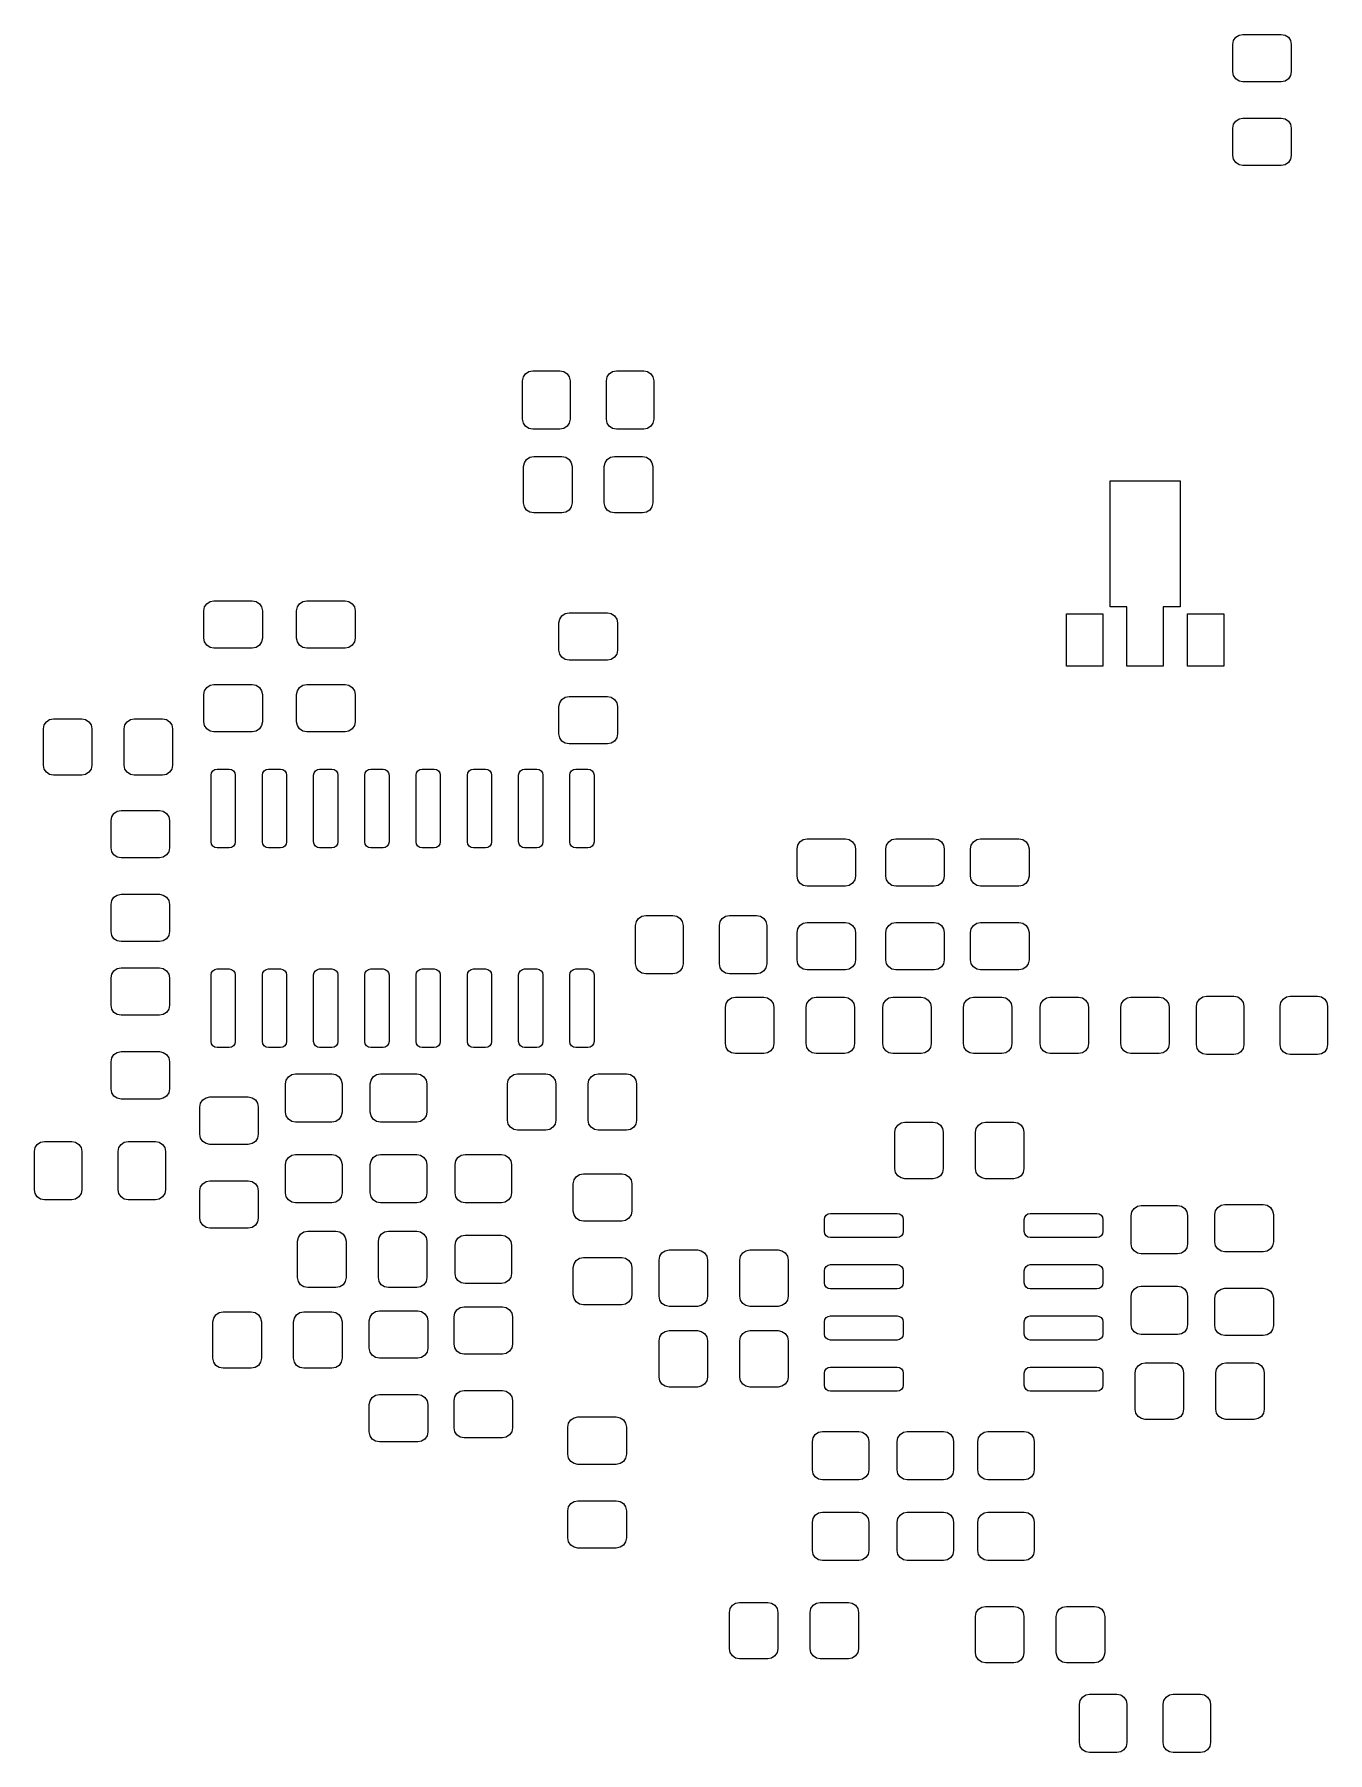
# Model space of a CAD drawing. Extents: x 137.8 to 169.8, y -107.5 to -64.9.
import ezdxf

# ---------------------------------------------------------------- set-up
doc = ezdxf.new("R2010")
doc.units = 0
doc.layers.add('BLACK', color=7, linetype='CONTINUOUS')

msp = doc.modelspace()

# ---------------------------------------------------------------- linework, layer by layer
at = {"layer": 'BLACK', "linetype": 'CONTINUOUS'}
for p, q in [((167.485, -65.1875), (167.504, -65.0918)), ((167.504, -65.0918), (167.558, -65.0107)), ((167.558, -65.0107), (167.639, -64.9565)), ((167.639, -64.9565), (167.735, -64.9375)), ((167.735, -64.9375), (168.685, -64.9375)), ((168.685, -64.9375), (168.781, -64.9565)), ((168.781, -64.9565), (168.862, -65.0107)), ((168.862, -65.0107), (168.916, -65.0918)), ((168.916, -65.0918), (168.935, -65.1875)), ((167.485, -65.8625), (167.485, -65.1875)), ((168.935, -65.1875), (168.935, -65.8625)), ((167.504, -65.9582), (167.485, -65.8625)), ((167.558, -66.0393), (167.504, -65.9582)), ((168.916, -65.9582), (168.862, -66.0393)), ((168.935, -65.8625), (168.916, -65.9582)), ((167.639, -66.0935), (167.558, -66.0393)), ((167.735, -66.1125), (167.639, -66.0935)), ((168.685, -66.1125), (167.735, -66.1125)), ((168.781, -66.0935), (168.685, -66.1125)), ((168.862, -66.0393), (168.781, -66.0935)), ((167.485, -67.2625), (167.504, -67.1668)), ((167.485, -67.9375), (167.485, -67.2625)), ((167.504, -67.1668), (167.558, -67.0857)), ((167.558, -67.0857), (167.639, -67.0315)), ((167.639, -67.0315), (167.735, -67.0125)), ((167.735, -67.0125), (168.685, -67.0125)), ((168.685, -67.0125), (168.781, -67.0315)), ((168.781, -67.0315), (168.862, -67.0857)), ((168.862, -67.0857), (168.916, -67.1668)), ((168.916, -67.1668), (168.935, -67.2625)), ((168.935, -67.2625), (168.935, -67.9375)), ((167.504, -68.0332), (167.485, -67.9375)), ((167.558, -68.1143), (167.504, -68.0332)), ((167.639, -68.1685), (167.558, -68.1143)), ((168.862, -68.1143), (168.781, -68.1685)), ((168.916, -68.0332), (168.862, -68.1143)), ((168.935, -67.9375), (168.916, -68.0332)), ((167.735, -68.1875), (167.639, -68.1685)), ((168.685, -68.1875), (167.735, -68.1875)), ((168.781, -68.1685), (168.685, -68.1875)), ((149.885, -73.525), (149.904, -73.4293)), ((149.885, -74.475), (149.885, -73.525)), ((149.904, -73.4293), (149.958, -73.3482)), ((149.958, -73.3482), (150.039, -73.294)), ((150.039, -73.294), (150.135, -73.275)), ((150.135, -73.275), (150.81, -73.275)), ((150.81, -73.275), (150.906, -73.294)), ((150.906, -73.294), (150.987, -73.3482)), ((150.987, -73.3482), (151.041, -73.4293)), ((151.041, -73.4293), (151.06, -73.525)), ((151.06, -73.525), (151.06, -74.475)), ((151.96, -73.525), (151.979, -73.4293)), ((151.96, -74.475), (151.96, -73.525)), ((151.979, -73.4293), (152.033, -73.3482)), ((152.033, -73.3482), (152.114, -73.294)), ((152.114, -73.294), (152.21, -73.275)), ((152.21, -73.275), (152.885, -73.275)), ((152.885, -73.275), (152.981, -73.294)), ((152.981, -73.294), (153.062, -73.3482)), ((153.062, -73.3482), (153.116, -73.4293)), ((153.116, -73.4293), (153.135, -73.525)), ((153.135, -73.525), (153.135, -74.475)), ((149.904, -74.5707), (149.885, -74.475)), ((151.06, -74.475), (151.041, -74.5707)), ((151.979, -74.5707), (151.96, -74.475)), ((153.135, -74.475), (153.116, -74.5707)), ((149.958, -74.6518), (149.904, -74.5707)), ((150.039, -74.706), (149.958, -74.6518)), ((150.135, -74.725), (150.039, -74.706)), ((150.81, -74.725), (150.135, -74.725)), ((150.906, -74.706), (150.81, -74.725)), ((150.987, -74.6518), (150.906, -74.706)), ((151.041, -74.5707), (150.987, -74.6518)), ((152.033, -74.6518), (151.979, -74.5707)), ((152.114, -74.706), (152.033, -74.6518)), ((152.21, -74.725), (152.114, -74.706)), ((152.885, -74.725), (152.21, -74.725)), ((152.981, -74.706), (152.885, -74.725)), ((153.062, -74.6518), (152.981, -74.706)), ((153.116, -74.5707), (153.062, -74.6518)), ((149.91, -75.65), (149.929, -75.5543)), ((149.91, -76.55), (149.91, -75.65)), ((149.929, -75.5543), (149.983, -75.4732)), ((149.983, -75.4732), (150.064, -75.419)), ((150.064, -75.419), (150.16, -75.4)), ((150.16, -75.4), (150.86, -75.4)), ((150.86, -75.4), (150.956, -75.419)), ((150.956, -75.419), (151.037, -75.4732)), ((151.037, -75.4732), (151.091, -75.5543)), ((151.091, -75.5543), (151.11, -75.65)), ((151.11, -75.65), (151.11, -76.55)), ((151.91, -75.65), (151.929, -75.5543)), ((151.91, -76.55), (151.91, -75.65)), ((151.929, -75.5543), (151.983, -75.4732)), ((151.983, -75.4732), (152.064, -75.419)), ((152.064, -75.419), (152.16, -75.4)), ((152.16, -75.4), (152.86, -75.4)), ((152.86, -75.4), (152.956, -75.419)), ((152.956, -75.419), (153.037, -75.4732)), ((153.037, -75.4732), (153.091, -75.5543)), ((153.091, -75.5543), (153.11, -75.65)), ((153.11, -75.65), (153.11, -76.55)), ((164.444, -79.125), (164.444, -76)), ((164.444, -76), (166.177, -76)), ((166.177, -76), (166.177, -79.125)), ((149.929, -76.6457), (149.91, -76.55)), ((149.983, -76.7268), (149.929, -76.6457)), ((151.091, -76.6457), (151.037, -76.7268)), ((151.11, -76.55), (151.091, -76.6457)), ((151.929, -76.6457), (151.91, -76.55)), ((151.983, -76.7268), (151.929, -76.6457)), ((153.091, -76.6457), (153.037, -76.7268)), ((153.11, -76.55), (153.091, -76.6457)), ((150.064, -76.781), (149.983, -76.7268)), ((150.16, -76.8), (150.064, -76.781)), ((150.86, -76.8), (150.16, -76.8)), ((150.956, -76.781), (150.86, -76.8)), ((151.037, -76.7268), (150.956, -76.781)), ((152.064, -76.781), (151.983, -76.7268)), ((152.16, -76.8), (152.064, -76.781)), ((152.86, -76.8), (152.16, -76.8)), ((152.956, -76.781), (152.86, -76.8)), ((153.037, -76.7268), (152.956, -76.781)), ((141.985, -79.225), (142.004, -79.1293)), ((142.004, -79.1293), (142.058, -79.0482)), ((142.058, -79.0482), (142.139, -78.994)), ((142.139, -78.994), (142.235, -78.975)), ((142.235, -78.975), (143.185, -78.975)), ((143.185, -78.975), (143.281, -78.994)), ((143.281, -78.994), (143.362, -79.0482)), ((143.362, -79.0482), (143.416, -79.1293)), ((143.416, -79.1293), (143.435, -79.225)), ((144.285, -79.225), (144.304, -79.1293)), ((144.304, -79.1293), (144.358, -79.0482)), ((144.358, -79.0482), (144.439, -78.994)), ((144.439, -78.994), (144.535, -78.975)), ((144.535, -78.975), (145.485, -78.975)), ((145.485, -78.975), (145.581, -78.994)), ((145.581, -78.994), (145.662, -79.0482)), ((145.662, -79.0482), (145.716, -79.1293)), ((145.716, -79.1293), (145.735, -79.225)), ((164.86, -79.125), (164.444, -79.125)), ((164.86, -80.6), (164.86, -79.125)), ((166.177, -79.125), (165.76, -79.125)), ((165.76, -79.125), (165.76, -80.6)), ((141.985, -79.9), (141.985, -79.225)), ((143.435, -79.225), (143.435, -79.9)), ((144.285, -79.9), (144.285, -79.225)), ((145.735, -79.225), (145.735, -79.9)), ((150.785, -79.525), (150.804, -79.4293)), ((150.785, -80.2), (150.785, -79.525)), ((150.804, -79.4293), (150.858, -79.3482)), ((150.858, -79.3482), (150.939, -79.294)), ((150.939, -79.294), (151.035, -79.275)), ((151.035, -79.275), (151.985, -79.275)), ((151.985, -79.275), (152.081, -79.294)), ((152.081, -79.294), (152.162, -79.3482)), ((152.162, -79.3482), (152.216, -79.4293)), ((152.216, -79.4293), (152.235, -79.525)), ((152.235, -79.525), (152.235, -80.2)), ((163.36, -80.6), (163.36, -79.3)), ((163.36, -79.3), (164.26, -79.3)), ((164.26, -79.3), (164.26, -80.6)), ((166.36, -80.6), (166.36, -79.3)), ((166.36, -79.3), (167.26, -79.3)), ((167.26, -79.3), (167.26, -80.6)), ((142.004, -79.9957), (141.985, -79.9)), ((142.058, -80.0768), (142.004, -79.9957)), ((143.416, -79.9957), (143.362, -80.0768)), ((143.435, -79.9), (143.416, -79.9957)), ((144.304, -79.9957), (144.285, -79.9)), ((144.358, -80.0768), (144.304, -79.9957)), ((145.716, -79.9957), (145.662, -80.0768)), ((145.735, -79.9), (145.716, -79.9957)), ((142.139, -80.131), (142.058, -80.0768)), ((142.235, -80.15), (142.139, -80.131)), ((143.185, -80.15), (142.235, -80.15)), ((143.281, -80.131), (143.185, -80.15)), ((143.362, -80.0768), (143.281, -80.131)), ((144.439, -80.131), (144.358, -80.0768)), ((144.535, -80.15), (144.439, -80.131)), ((145.485, -80.15), (144.535, -80.15)), ((145.581, -80.131), (145.485, -80.15)), ((145.662, -80.0768), (145.581, -80.131)), ((150.804, -80.2957), (150.785, -80.2)), ((150.858, -80.3768), (150.804, -80.2957)), ((150.939, -80.431), (150.858, -80.3768)), ((151.035, -80.45), (150.939, -80.431)), ((151.985, -80.45), (151.035, -80.45)), ((152.081, -80.431), (151.985, -80.45)), ((152.162, -80.3768), (152.081, -80.431)), ((152.216, -80.2957), (152.162, -80.3768)), ((152.235, -80.2), (152.216, -80.2957)), ((164.26, -80.6), (163.36, -80.6)), ((165.76, -80.6), (164.86, -80.6)), ((167.26, -80.6), (166.36, -80.6)), ((141.985, -81.3), (142.004, -81.2043)), ((141.985, -81.975), (141.985, -81.3)), ((142.004, -81.2043), (142.058, -81.1232)), ((142.058, -81.1232), (142.139, -81.069)), ((142.139, -81.069), (142.235, -81.05)), ((142.235, -81.05), (143.185, -81.05)), ((143.185, -81.05), (143.281, -81.069)), ((143.281, -81.069), (143.362, -81.1232)), ((143.362, -81.1232), (143.416, -81.2043)), ((143.416, -81.2043), (143.435, -81.3)), ((143.435, -81.3), (143.435, -81.975)), ((144.285, -81.3), (144.304, -81.2043)), ((144.285, -81.975), (144.285, -81.3)), ((144.304, -81.2043), (144.358, -81.1232)), ((144.358, -81.1232), (144.439, -81.069)), ((144.439, -81.069), (144.535, -81.05)), ((144.535, -81.05), (145.485, -81.05)), ((145.485, -81.05), (145.581, -81.069)), ((145.581, -81.069), (145.662, -81.1232)), ((145.662, -81.1232), (145.716, -81.2043)), ((145.716, -81.2043), (145.735, -81.3)), ((145.735, -81.3), (145.735, -81.975)), ((150.785, -81.6), (150.804, -81.5043)), ((150.785, -82.275), (150.785, -81.6)), ((150.804, -81.5043), (150.858, -81.4232)), ((150.858, -81.4232), (150.939, -81.369)), ((150.939, -81.369), (151.035, -81.35)), ((151.035, -81.35), (151.985, -81.35)), ((151.985, -81.35), (152.081, -81.369)), ((152.081, -81.369), (152.162, -81.4232)), ((152.162, -81.4232), (152.216, -81.5043)), ((152.216, -81.5043), (152.235, -81.6)), ((152.235, -81.6), (152.235, -82.275)), ((138.01, -82.15), (138.029, -82.0543)), ((138.01, -83.05), (138.01, -82.15)), ((138.029, -82.0543), (138.083, -81.9732)), ((138.083, -81.9732), (138.164, -81.919)), ((138.164, -81.919), (138.26, -81.9)), ((138.26, -81.9), (138.96, -81.9)), ((138.96, -81.9), (139.056, -81.919)), ((139.056, -81.919), (139.137, -81.9732)), ((139.137, -81.9732), (139.191, -82.0543)), ((139.191, -82.0543), (139.21, -82.15)), ((139.21, -82.15), (139.21, -83.05)), ((140.01, -82.15), (140.029, -82.0543)), ((140.01, -83.05), (140.01, -82.15)), ((140.029, -82.0543), (140.083, -81.9732)), ((140.083, -81.9732), (140.164, -81.919)), ((140.164, -81.919), (140.26, -81.9)), ((140.26, -81.9), (140.96, -81.9)), ((140.96, -81.9), (141.056, -81.919)), ((141.056, -81.919), (141.137, -81.9732)), ((141.137, -81.9732), (141.191, -82.0543)), ((141.191, -82.0543), (141.21, -82.15)), ((141.21, -82.15), (141.21, -83.05)), ((142.004, -82.0707), (141.985, -81.975)), ((142.058, -82.1518), (142.004, -82.0707)), ((142.139, -82.206), (142.058, -82.1518)), ((143.362, -82.1518), (143.281, -82.206)), ((143.416, -82.0707), (143.362, -82.1518)), ((143.435, -81.975), (143.416, -82.0707)), ((144.304, -82.0707), (144.285, -81.975)), ((144.358, -82.1518), (144.304, -82.0707)), ((144.439, -82.206), (144.358, -82.1518)), ((145.662, -82.1518), (145.581, -82.206)), ((145.716, -82.0707), (145.662, -82.1518)), ((145.735, -81.975), (145.716, -82.0707)), ((142.235, -82.225), (142.139, -82.206)), ((143.185, -82.225), (142.235, -82.225)), ((143.281, -82.206), (143.185, -82.225)), ((144.535, -82.225), (144.439, -82.206)), ((145.485, -82.225), (144.535, -82.225)), ((145.581, -82.206), (145.485, -82.225)), ((150.804, -82.3707), (150.785, -82.275)), ((150.858, -82.4518), (150.804, -82.3707)), ((150.939, -82.506), (150.858, -82.4518)), ((151.035, -82.525), (150.939, -82.506)), ((151.985, -82.525), (151.035, -82.525)), ((152.081, -82.506), (151.985, -82.525)), ((152.162, -82.4518), (152.081, -82.506)), ((152.216, -82.3707), (152.162, -82.4518)), ((152.235, -82.275), (152.216, -82.3707)), ((138.029, -83.1457), (138.01, -83.05)), ((138.083, -83.2268), (138.029, -83.1457)), ((138.164, -83.281), (138.083, -83.2268)), ((138.26, -83.3), (138.164, -83.281)), ((138.96, -83.3), (138.26, -83.3)), ((139.056, -83.281), (138.96, -83.3)), ((139.137, -83.2268), (139.056, -83.281)), ((139.191, -83.1457), (139.137, -83.2268)), ((139.21, -83.05), (139.191, -83.1457)), ((140.029, -83.1457), (140.01, -83.05)), ((140.083, -83.2268), (140.029, -83.1457)), ((140.164, -83.281), (140.083, -83.2268)), ((140.26, -83.3), (140.164, -83.281)), ((140.96, -83.3), (140.26, -83.3)), ((141.056, -83.281), (140.96, -83.3)), ((141.137, -83.2268), (141.056, -83.281)), ((141.191, -83.1457), (141.137, -83.2268)), ((141.21, -83.05), (141.191, -83.1457)), ((142.165, -83.3), (142.176, -83.2426)), ((142.165, -84.95), (142.165, -83.3)), ((142.176, -83.2426), (142.209, -83.1939)), ((142.209, -83.1939), (142.258, -83.1614)), ((142.258, -83.1614), (142.315, -83.15)), ((142.315, -83.15), (142.615, -83.15)), ((142.615, -83.15), (142.672, -83.1614)), ((142.672, -83.1614), (142.721, -83.1939)), ((142.721, -83.1939), (142.754, -83.2426)), ((142.754, -83.2426), (142.765, -83.3)), ((142.765, -83.3), (142.765, -84.95)), ((143.435, -83.3), (143.446, -83.2426)), ((143.435, -84.95), (143.435, -83.3)), ((143.446, -83.2426), (143.479, -83.1939)), ((143.479, -83.1939), (143.528, -83.1614)), ((143.528, -83.1614), (143.585, -83.15)), ((143.585, -83.15), (143.885, -83.15)), ((143.885, -83.15), (143.942, -83.1614)), ((143.942, -83.1614), (143.991, -83.1939)), ((143.991, -83.1939), (144.024, -83.2426)), ((144.024, -83.2426), (144.035, -83.3)), ((144.035, -83.3), (144.035, -84.95)), ((144.705, -83.3), (144.716, -83.2426)), ((144.705, -84.95), (144.705, -83.3)), ((144.716, -83.2426), (144.749, -83.1939)), ((144.749, -83.1939), (144.798, -83.1614)), ((144.798, -83.1614), (144.855, -83.15)), ((144.855, -83.15), (145.155, -83.15)), ((145.155, -83.15), (145.212, -83.1614)), ((145.212, -83.1614), (145.261, -83.1939)), ((145.261, -83.1939), (145.294, -83.2426)), ((145.294, -83.2426), (145.305, -83.3)), ((145.305, -83.3), (145.305, -84.95)), ((145.975, -83.3), (145.986, -83.2426)), ((145.975, -84.95), (145.975, -83.3)), ((145.986, -83.2426), (146.019, -83.1939)), ((146.019, -83.1939), (146.068, -83.1614)), ((146.068, -83.1614), (146.125, -83.15)), ((146.125, -83.15), (146.425, -83.15)), ((146.425, -83.15), (146.482, -83.1614)), ((146.482, -83.1614), (146.531, -83.1939)), ((146.531, -83.1939), (146.564, -83.2426)), ((146.564, -83.2426), (146.575, -83.3)), ((146.575, -83.3), (146.575, -84.95)), ((147.245, -83.3), (147.256, -83.2426)), ((147.245, -84.95), (147.245, -83.3)), ((147.256, -83.2426), (147.289, -83.1939)), ((147.289, -83.1939), (147.338, -83.1614)), ((147.338, -83.1614), (147.395, -83.15)), ((147.395, -83.15), (147.695, -83.15)), ((147.695, -83.15), (147.752, -83.1614)), ((147.752, -83.1614), (147.801, -83.1939)), ((147.801, -83.1939), (147.834, -83.2426)), ((147.834, -83.2426), (147.845, -83.3)), ((147.845, -83.3), (147.845, -84.95)), ((148.515, -83.3), (148.526, -83.2426)), ((148.515, -84.95), (148.515, -83.3)), ((148.526, -83.2426), (148.559, -83.1939)), ((148.559, -83.1939), (148.608, -83.1614)), ((148.608, -83.1614), (148.665, -83.15)), ((148.665, -83.15), (148.965, -83.15)), ((148.965, -83.15), (149.022, -83.1614)), ((149.022, -83.1614), (149.071, -83.1939)), ((149.071, -83.1939), (149.104, -83.2426)), ((149.104, -83.2426), (149.115, -83.3)), ((149.115, -83.3), (149.115, -84.95)), ((149.785, -83.3), (149.796, -83.2426)), ((149.785, -84.95), (149.785, -83.3)), ((149.796, -83.2426), (149.829, -83.1939)), ((149.829, -83.1939), (149.878, -83.1614)), ((149.878, -83.1614), (149.935, -83.15)), ((149.935, -83.15), (150.235, -83.15)), ((150.235, -83.15), (150.292, -83.1614)), ((150.292, -83.1614), (150.341, -83.1939)), ((150.341, -83.1939), (150.374, -83.2426)), ((150.374, -83.2426), (150.385, -83.3)), ((150.385, -83.3), (150.385, -84.95)), ((151.055, -83.3), (151.066, -83.2426)), ((151.055, -84.95), (151.055, -83.3)), ((151.066, -83.2426), (151.099, -83.1939)), ((151.099, -83.1939), (151.148, -83.1614)), ((151.148, -83.1614), (151.205, -83.15)), ((151.205, -83.15), (151.505, -83.15)), ((151.505, -83.15), (151.562, -83.1614)), ((151.562, -83.1614), (151.611, -83.1939)), ((151.611, -83.1939), (151.644, -83.2426)), ((151.644, -83.2426), (151.655, -83.3)), ((151.655, -83.3), (151.655, -84.95)), ((139.704, -84.3293), (139.758, -84.2482)), ((139.758, -84.2482), (139.839, -84.194)), ((139.839, -84.194), (139.935, -84.175)), ((139.935, -84.175), (140.885, -84.175)), ((140.885, -84.175), (140.981, -84.194)), ((140.981, -84.194), (141.062, -84.2482)), ((141.062, -84.2482), (141.116, -84.3293)), ((139.685, -84.425), (139.704, -84.3293)), ((139.685, -85.1), (139.685, -84.425)), ((141.116, -84.3293), (141.135, -84.425)), ((141.135, -84.425), (141.135, -85.1)), ((139.704, -85.1957), (139.685, -85.1)), ((141.135, -85.1), (141.116, -85.1957)), ((142.176, -85.0074), (142.165, -84.95)), ((142.209, -85.0561), (142.176, -85.0074)), ((142.258, -85.0886), (142.209, -85.0561)), ((142.315, -85.1), (142.258, -85.0886)), ((142.615, -85.1), (142.315, -85.1)), ((142.672, -85.0886), (142.615, -85.1)), ((142.721, -85.0561), (142.672, -85.0886)), ((142.754, -85.0074), (142.721, -85.0561)), ((142.765, -84.95), (142.754, -85.0074)), ((143.446, -85.0074), (143.435, -84.95)), ((143.479, -85.0561), (143.446, -85.0074)), ((143.528, -85.0886), (143.479, -85.0561)), ((143.585, -85.1), (143.528, -85.0886)), ((143.885, -85.1), (143.585, -85.1)), ((143.942, -85.0886), (143.885, -85.1)), ((143.991, -85.0561), (143.942, -85.0886)), ((144.024, -85.0074), (143.991, -85.0561)), ((144.035, -84.95), (144.024, -85.0074)), ((144.716, -85.0074), (144.705, -84.95)), ((144.749, -85.0561), (144.716, -85.0074)), ((144.798, -85.0886), (144.749, -85.0561)), ((144.855, -85.1), (144.798, -85.0886)), ((145.155, -85.1), (144.855, -85.1)), ((145.212, -85.0886), (145.155, -85.1)), ((145.261, -85.0561), (145.212, -85.0886)), ((145.294, -85.0074), (145.261, -85.0561)), ((145.305, -84.95), (145.294, -85.0074)), ((145.986, -85.0074), (145.975, -84.95)), ((146.019, -85.0561), (145.986, -85.0074)), ((146.068, -85.0886), (146.019, -85.0561)), ((146.125, -85.1), (146.068, -85.0886)), ((146.425, -85.1), (146.125, -85.1)), ((146.482, -85.0886), (146.425, -85.1)), ((146.531, -85.0561), (146.482, -85.0886)), ((146.564, -85.0074), (146.531, -85.0561)), ((146.575, -84.95), (146.564, -85.0074)), ((147.256, -85.0074), (147.245, -84.95)), ((147.289, -85.0561), (147.256, -85.0074)), ((147.338, -85.0886), (147.289, -85.0561)), ((147.395, -85.1), (147.338, -85.0886)), ((147.695, -85.1), (147.395, -85.1)), ((147.752, -85.0886), (147.695, -85.1)), ((147.801, -85.0561), (147.752, -85.0886)), ((147.834, -85.0074), (147.801, -85.0561)), ((147.845, -84.95), (147.834, -85.0074)), ((148.526, -85.0074), (148.515, -84.95)), ((148.559, -85.0561), (148.526, -85.0074)), ((148.608, -85.0886), (148.559, -85.0561)), ((148.665, -85.1), (148.608, -85.0886)), ((148.965, -85.1), (148.665, -85.1)), ((149.022, -85.0886), (148.965, -85.1)), ((149.071, -85.0561), (149.022, -85.0886)), ((149.104, -85.0074), (149.071, -85.0561)), ((149.115, -84.95), (149.104, -85.0074)), ((149.796, -85.0074), (149.785, -84.95)), ((149.829, -85.0561), (149.796, -85.0074)), ((149.878, -85.0886), (149.829, -85.0561)), ((149.935, -85.1), (149.878, -85.0886)), ((150.235, -85.1), (149.935, -85.1)), ((150.292, -85.0886), (150.235, -85.1)), ((150.341, -85.0561), (150.292, -85.0886)), ((150.374, -85.0074), (150.341, -85.0561)), ((150.385, -84.95), (150.374, -85.0074)), ((151.066, -85.0074), (151.055, -84.95)), ((151.099, -85.0561), (151.066, -85.0074)), ((151.148, -85.0886), (151.099, -85.0561)), ((151.205, -85.1), (151.148, -85.0886)), ((151.505, -85.1), (151.205, -85.1)), ((151.562, -85.0886), (151.505, -85.1)), ((151.611, -85.0561), (151.562, -85.0886)), ((151.644, -85.0074), (151.611, -85.0561)), ((151.655, -84.95), (151.644, -85.0074)), ((156.685, -85.125), (156.704, -85.0293)), ((156.685, -85.8), (156.685, -85.125)), ((156.704, -85.0293), (156.758, -84.9482)), ((156.758, -84.9482), (156.839, -84.894)), ((156.839, -84.894), (156.935, -84.875)), ((156.935, -84.875), (157.885, -84.875)), ((157.885, -84.875), (157.981, -84.894)), ((157.981, -84.894), (158.062, -84.9482)), ((158.062, -84.9482), (158.116, -85.0293)), ((158.116, -85.0293), (158.135, -85.125)), ((158.135, -85.125), (158.135, -85.8)), ((158.885, -85.125), (158.904, -85.0293)), ((158.885, -85.8), (158.885, -85.125)), ((158.904, -85.0293), (158.958, -84.9482)), ((158.958, -84.9482), (159.039, -84.894)), ((159.039, -84.894), (159.135, -84.875)), ((159.135, -84.875), (160.085, -84.875)), ((160.085, -84.875), (160.181, -84.894)), ((160.181, -84.894), (160.262, -84.9482)), ((160.262, -84.9482), (160.316, -85.0293)), ((160.316, -85.0293), (160.335, -85.125)), ((160.335, -85.125), (160.335, -85.8)), ((160.985, -85.125), (161.004, -85.0293)), ((160.985, -85.8), (160.985, -85.125)), ((161.004, -85.0293), (161.058, -84.9482)), ((161.058, -84.9482), (161.139, -84.894)), ((161.139, -84.894), (161.235, -84.875)), ((161.235, -84.875), (162.185, -84.875)), ((162.185, -84.875), (162.281, -84.894)), ((162.281, -84.894), (162.362, -84.9482)), ((162.362, -84.9482), (162.416, -85.0293)), ((162.416, -85.0293), (162.435, -85.125)), ((162.435, -85.125), (162.435, -85.8)), ((139.758, -85.2768), (139.704, -85.1957)), ((139.839, -85.331), (139.758, -85.2768)), ((139.935, -85.35), (139.839, -85.331)), ((140.885, -85.35), (139.935, -85.35)), ((140.981, -85.331), (140.885, -85.35)), ((141.062, -85.2768), (140.981, -85.331)), ((141.116, -85.1957), (141.062, -85.2768)), ((156.704, -85.8957), (156.685, -85.8)), ((156.758, -85.9768), (156.704, -85.8957)), ((156.839, -86.031), (156.758, -85.9768)), ((158.062, -85.9768), (157.981, -86.031)), ((158.116, -85.8957), (158.062, -85.9768)), ((158.135, -85.8), (158.116, -85.8957)), ((158.904, -85.8957), (158.885, -85.8)), ((158.958, -85.9768), (158.904, -85.8957)), ((159.039, -86.031), (158.958, -85.9768)), ((160.262, -85.9768), (160.181, -86.031)), ((160.316, -85.8957), (160.262, -85.9768)), ((160.335, -85.8), (160.316, -85.8957)), ((161.004, -85.8957), (160.985, -85.8)), ((161.058, -85.9768), (161.004, -85.8957)), ((161.139, -86.031), (161.058, -85.9768)), ((162.362, -85.9768), (162.281, -86.031)), ((162.416, -85.8957), (162.362, -85.9768)), ((162.435, -85.8), (162.416, -85.8957)), ((139.685, -86.5), (139.704, -86.4043)), ((139.704, -86.4043), (139.758, -86.3232)), ((139.758, -86.3232), (139.839, -86.269)), ((139.839, -86.269), (139.935, -86.25)), ((139.935, -86.25), (140.885, -86.25)), ((140.885, -86.25), (140.981, -86.269)), ((140.981, -86.269), (141.062, -86.3232)), ((141.062, -86.3232), (141.116, -86.4043)), ((141.116, -86.4043), (141.135, -86.5)), ((156.935, -86.05), (156.839, -86.031)), ((157.885, -86.05), (156.935, -86.05)), ((157.981, -86.031), (157.885, -86.05)), ((159.135, -86.05), (159.039, -86.031)), ((160.085, -86.05), (159.135, -86.05)), ((160.181, -86.031), (160.085, -86.05)), ((161.235, -86.05), (161.139, -86.031)), ((162.185, -86.05), (161.235, -86.05)), ((162.281, -86.031), (162.185, -86.05)), ((139.685, -87.175), (139.685, -86.5)), ((141.135, -86.5), (141.135, -87.175)), ((152.704, -86.9293), (152.758, -86.8482)), ((152.758, -86.8482), (152.839, -86.794)), ((152.839, -86.794), (152.935, -86.775)), ((152.935, -86.775), (153.61, -86.775)), ((153.61, -86.775), (153.706, -86.794)), ((153.706, -86.794), (153.787, -86.8482)), ((153.787, -86.8482), (153.841, -86.9293)), ((154.779, -86.9293), (154.833, -86.8482)), ((154.833, -86.8482), (154.914, -86.794)), ((154.914, -86.794), (155.01, -86.775)), ((155.01, -86.775), (155.685, -86.775)), ((155.685, -86.775), (155.781, -86.794)), ((155.781, -86.794), (155.862, -86.8482)), ((155.862, -86.8482), (155.916, -86.9293)), ((139.704, -87.2707), (139.685, -87.175)), ((139.758, -87.3518), (139.704, -87.2707)), ((141.116, -87.2707), (141.062, -87.3518)), ((141.135, -87.175), (141.116, -87.2707)), ((152.685, -87.025), (152.704, -86.9293)), ((152.685, -87.975), (152.685, -87.025)), ((153.841, -86.9293), (153.86, -87.025)), ((153.86, -87.025), (153.86, -87.975)), ((154.76, -87.025), (154.779, -86.9293)), ((154.76, -87.975), (154.76, -87.025)), ((155.916, -86.9293), (155.935, -87.025)), ((155.935, -87.025), (155.935, -87.975)), ((156.685, -87.2), (156.704, -87.1043)), ((156.685, -87.875), (156.685, -87.2)), ((156.704, -87.1043), (156.758, -87.0232)), ((156.758, -87.0232), (156.839, -86.969)), ((156.839, -86.969), (156.935, -86.95)), ((156.935, -86.95), (157.885, -86.95)), ((157.885, -86.95), (157.981, -86.969)), ((157.981, -86.969), (158.062, -87.0232)), ((158.062, -87.0232), (158.116, -87.1043)), ((158.116, -87.1043), (158.135, -87.2)), ((158.135, -87.2), (158.135, -87.875)), ((158.885, -87.2), (158.904, -87.1043)), ((158.885, -87.875), (158.885, -87.2)), ((158.904, -87.1043), (158.958, -87.0232)), ((158.958, -87.0232), (159.039, -86.969)), ((159.039, -86.969), (159.135, -86.95)), ((159.135, -86.95), (160.085, -86.95)), ((160.085, -86.95), (160.181, -86.969)), ((160.181, -86.969), (160.262, -87.0232)), ((160.262, -87.0232), (160.316, -87.1043)), ((160.316, -87.1043), (160.335, -87.2)), ((160.335, -87.2), (160.335, -87.875)), ((160.985, -87.2), (161.004, -87.1043)), ((160.985, -87.875), (160.985, -87.2)), ((161.004, -87.1043), (161.058, -87.0232)), ((161.058, -87.0232), (161.139, -86.969)), ((161.139, -86.969), (161.235, -86.95)), ((161.235, -86.95), (162.185, -86.95)), ((162.185, -86.95), (162.281, -86.969)), ((162.281, -86.969), (162.362, -87.0232)), ((162.362, -87.0232), (162.416, -87.1043)), ((162.416, -87.1043), (162.435, -87.2)), ((162.435, -87.2), (162.435, -87.875)), ((139.839, -87.406), (139.758, -87.3518)), ((139.935, -87.425), (139.839, -87.406)), ((140.885, -87.425), (139.935, -87.425)), ((140.981, -87.406), (140.885, -87.425)), ((141.062, -87.3518), (140.981, -87.406)), ((139.704, -88.2293), (139.758, -88.1482)), ((139.758, -88.1482), (139.839, -88.094)), ((139.839, -88.094), (139.935, -88.075)), ((139.935, -88.075), (140.885, -88.075)), ((140.885, -88.075), (140.981, -88.094)), ((140.981, -88.094), (141.062, -88.1482)), ((141.062, -88.1482), (141.116, -88.2293)), ((142.176, -88.1926), (142.209, -88.1439)), ((142.209, -88.1439), (142.258, -88.1114)), ((142.258, -88.1114), (142.315, -88.1)), ((142.315, -88.1), (142.615, -88.1)), ((142.615, -88.1), (142.672, -88.1114)), ((142.672, -88.1114), (142.721, -88.1439)), ((142.721, -88.1439), (142.754, -88.1926)), ((143.446, -88.1926), (143.479, -88.1439)), ((143.479, -88.1439), (143.528, -88.1114)), ((143.528, -88.1114), (143.585, -88.1)), ((143.585, -88.1), (143.885, -88.1)), ((143.885, -88.1), (143.942, -88.1114)), ((143.942, -88.1114), (143.991, -88.1439)), ((143.991, -88.1439), (144.024, -88.1926)), ((144.716, -88.1926), (144.749, -88.1439)), ((144.749, -88.1439), (144.798, -88.1114)), ((144.798, -88.1114), (144.855, -88.1)), ((144.855, -88.1), (145.155, -88.1)), ((145.155, -88.1), (145.212, -88.1114)), ((145.212, -88.1114), (145.261, -88.1439)), ((145.261, -88.1439), (145.294, -88.1926)), ((145.986, -88.1926), (146.019, -88.1439)), ((146.019, -88.1439), (146.068, -88.1114)), ((146.068, -88.1114), (146.125, -88.1)), ((146.125, -88.1), (146.425, -88.1)), ((146.425, -88.1), (146.482, -88.1114)), ((146.482, -88.1114), (146.531, -88.1439)), ((146.531, -88.1439), (146.564, -88.1926)), ((147.256, -88.1926), (147.289, -88.1439)), ((147.289, -88.1439), (147.338, -88.1114)), ((147.338, -88.1114), (147.395, -88.1)), ((147.395, -88.1), (147.695, -88.1)), ((147.695, -88.1), (147.752, -88.1114)), ((147.752, -88.1114), (147.801, -88.1439)), ((147.801, -88.1439), (147.834, -88.1926)), ((148.526, -88.1926), (148.559, -88.1439)), ((148.559, -88.1439), (148.608, -88.1114)), ((148.608, -88.1114), (148.665, -88.1)), ((148.665, -88.1), (148.965, -88.1)), ((148.965, -88.1), (149.022, -88.1114)), ((149.022, -88.1114), (149.071, -88.1439)), ((149.071, -88.1439), (149.104, -88.1926)), ((149.796, -88.1926), (149.829, -88.1439)), ((149.829, -88.1439), (149.878, -88.1114)), ((149.878, -88.1114), (149.935, -88.1)), ((149.935, -88.1), (150.235, -88.1)), ((150.235, -88.1), (150.292, -88.1114)), ((150.292, -88.1114), (150.341, -88.1439)), ((150.341, -88.1439), (150.374, -88.1926)), ((151.066, -88.1926), (151.099, -88.1439)), ((151.099, -88.1439), (151.148, -88.1114)), ((151.148, -88.1114), (151.205, -88.1)), ((151.205, -88.1), (151.505, -88.1)), ((151.505, -88.1), (151.562, -88.1114)), ((151.562, -88.1114), (151.611, -88.1439)), ((151.611, -88.1439), (151.644, -88.1926)), ((152.704, -88.0707), (152.685, -87.975)), ((152.758, -88.1518), (152.704, -88.0707)), ((152.839, -88.206), (152.758, -88.1518)), ((153.787, -88.1518), (153.706, -88.206)), ((153.841, -88.0707), (153.787, -88.1518)), ((153.86, -87.975), (153.841, -88.0707)), ((154.779, -88.0707), (154.76, -87.975)), ((154.833, -88.1518), (154.779, -88.0707)), ((154.914, -88.206), (154.833, -88.1518)), ((155.862, -88.1518), (155.781, -88.206)), ((155.916, -88.0707), (155.862, -88.1518)), ((155.935, -87.975), (155.916, -88.0707)), ((156.704, -87.9707), (156.685, -87.875)), ((156.758, -88.0518), (156.704, -87.9707)), ((156.839, -88.106), (156.758, -88.0518)), ((156.935, -88.125), (156.839, -88.106)), ((157.885, -88.125), (156.935, -88.125)), ((157.981, -88.106), (157.885, -88.125)), ((158.062, -88.0518), (157.981, -88.106)), ((158.116, -87.9707), (158.062, -88.0518)), ((158.135, -87.875), (158.116, -87.9707)), ((158.904, -87.9707), (158.885, -87.875)), ((158.958, -88.0518), (158.904, -87.9707)), ((159.039, -88.106), (158.958, -88.0518)), ((159.135, -88.125), (159.039, -88.106)), ((160.085, -88.125), (159.135, -88.125)), ((160.181, -88.106), (160.085, -88.125)), ((160.262, -88.0518), (160.181, -88.106)), ((160.316, -87.9707), (160.262, -88.0518)), ((160.335, -87.875), (160.316, -87.9707)), ((161.004, -87.9707), (160.985, -87.875)), ((161.058, -88.0518), (161.004, -87.9707)), ((161.139, -88.106), (161.058, -88.0518)), ((161.235, -88.125), (161.139, -88.106)), ((162.185, -88.125), (161.235, -88.125)), ((162.281, -88.106), (162.185, -88.125)), ((162.362, -88.0518), (162.281, -88.106)), ((162.416, -87.9707), (162.362, -88.0518)), ((162.435, -87.875), (162.416, -87.9707)), ((139.685, -88.325), (139.704, -88.2293)), ((139.685, -89), (139.685, -88.325)), ((141.116, -88.2293), (141.135, -88.325)), ((141.135, -88.325), (141.135, -89)), ((142.165, -88.25), (142.176, -88.1926)), ((142.165, -89.9), (142.165, -88.25)), ((142.754, -88.1926), (142.765, -88.25)), ((142.765, -88.25), (142.765, -89.9)), ((143.435, -88.25), (143.446, -88.1926)), ((143.435, -89.9), (143.435, -88.25)), ((144.024, -88.1926), (144.035, -88.25)), ((144.035, -88.25), (144.035, -89.9)), ((144.705, -88.25), (144.716, -88.1926)), ((144.705, -89.9), (144.705, -88.25)), ((145.294, -88.1926), (145.305, -88.25)), ((145.305, -88.25), (145.305, -89.9)), ((145.975, -88.25), (145.986, -88.1926)), ((145.975, -89.9), (145.975, -88.25)), ((146.564, -88.1926), (146.575, -88.25)), ((146.575, -88.25), (146.575, -89.9)), ((147.245, -88.25), (147.256, -88.1926)), ((147.245, -89.9), (147.245, -88.25)), ((147.834, -88.1926), (147.845, -88.25)), ((147.845, -88.25), (147.845, -89.9)), ((148.515, -88.25), (148.526, -88.1926)), ((148.515, -89.9), (148.515, -88.25)), ((149.104, -88.1926), (149.115, -88.25)), ((149.115, -88.25), (149.115, -89.9)), ((149.785, -88.25), (149.796, -88.1926)), ((149.785, -89.9), (149.785, -88.25)), ((150.374, -88.1926), (150.385, -88.25)), ((150.385, -88.25), (150.385, -89.9)), ((151.055, -88.25), (151.066, -88.1926)), ((151.055, -89.9), (151.055, -88.25)), ((151.644, -88.1926), (151.655, -88.25)), ((151.655, -88.25), (151.655, -89.9)), ((152.935, -88.225), (152.839, -88.206)), ((153.61, -88.225), (152.935, -88.225)), ((153.706, -88.206), (153.61, -88.225)), ((155.01, -88.225), (154.914, -88.206)), ((155.685, -88.225), (155.01, -88.225)), ((155.781, -88.206), (155.685, -88.225)), ((139.704, -89.0957), (139.685, -89)), ((141.135, -89), (141.116, -89.0957)), ((154.91, -89.05), (154.929, -88.9543)), ((154.929, -88.9543), (154.983, -88.8732)), ((154.983, -88.8732), (155.064, -88.819)), ((155.064, -88.819), (155.16, -88.8)), ((155.16, -88.8), (155.86, -88.8)), ((155.86, -88.8), (155.956, -88.819)), ((155.956, -88.819), (156.037, -88.8732)), ((156.037, -88.8732), (156.091, -88.9543)), ((156.091, -88.9543), (156.11, -89.05)), ((156.91, -89.05), (156.929, -88.9543)), ((156.929, -88.9543), (156.983, -88.8732)), ((156.983, -88.8732), (157.064, -88.819)), ((157.064, -88.819), (157.16, -88.8)), ((157.16, -88.8), (157.86, -88.8)), ((157.86, -88.8), (157.956, -88.819)), ((157.956, -88.819), (158.037, -88.8732)), ((158.037, -88.8732), (158.091, -88.9543)), ((158.091, -88.9543), (158.11, -89.05)), ((158.81, -89.05), (158.829, -88.9543)), ((158.829, -88.9543), (158.883, -88.8732)), ((158.883, -88.8732), (158.964, -88.819)), ((158.964, -88.819), (159.06, -88.8)), ((159.06, -88.8), (159.76, -88.8)), ((159.76, -88.8), (159.856, -88.819)), ((159.856, -88.819), (159.937, -88.8732)), ((159.937, -88.8732), (159.991, -88.9543)), ((159.991, -88.9543), (160.01, -89.05)), ((160.81, -89.05), (160.829, -88.9543)), ((160.829, -88.9543), (160.883, -88.8732)), ((160.883, -88.8732), (160.964, -88.819)), ((160.964, -88.819), (161.06, -88.8)), ((161.06, -88.8), (161.76, -88.8)), ((161.76, -88.8), (161.856, -88.819)), ((161.856, -88.819), (161.937, -88.8732)), ((161.937, -88.8732), (161.991, -88.9543)), ((161.991, -88.9543), (162.01, -89.05)), ((162.71, -89.05), (162.729, -88.9543)), ((162.729, -88.9543), (162.783, -88.8732)), ((162.783, -88.8732), (162.864, -88.819)), ((162.864, -88.819), (162.96, -88.8)), ((162.96, -88.8), (163.66, -88.8)), ((163.66, -88.8), (163.756, -88.819)), ((163.756, -88.819), (163.837, -88.8732)), ((163.837, -88.8732), (163.891, -88.9543)), ((163.891, -88.9543), (163.91, -89.05)), ((164.71, -89.05), (164.729, -88.9543)), ((164.729, -88.9543), (164.783, -88.8732)), ((164.783, -88.8732), (164.864, -88.819)), ((164.864, -88.819), (164.96, -88.8)), ((164.96, -88.8), (165.66, -88.8)), ((165.66, -88.8), (165.756, -88.819)), ((165.756, -88.819), (165.837, -88.8732)), ((165.837, -88.8732), (165.891, -88.9543)), ((165.891, -88.9543), (165.91, -89.05)), ((166.585, -89.025), (166.604, -88.9293)), ((166.604, -88.9293), (166.658, -88.8482)), ((166.658, -88.8482), (166.739, -88.794)), ((166.739, -88.794), (166.835, -88.775)), ((166.835, -88.775), (167.51, -88.775)), ((167.51, -88.775), (167.606, -88.794)), ((167.606, -88.794), (167.687, -88.8482)), ((167.687, -88.8482), (167.741, -88.9293)), ((167.741, -88.9293), (167.76, -89.025)), ((168.66, -89.025), (168.679, -88.9293)), ((168.679, -88.9293), (168.733, -88.8482)), ((168.733, -88.8482), (168.814, -88.794)), ((168.814, -88.794), (168.91, -88.775)), ((168.91, -88.775), (169.585, -88.775)), ((169.585, -88.775), (169.681, -88.794)), ((169.681, -88.794), (169.762, -88.8482)), ((169.762, -88.8482), (169.816, -88.9293)), ((169.816, -88.9293), (169.835, -89.025)), ((139.758, -89.1768), (139.704, -89.0957)), ((139.839, -89.231), (139.758, -89.1768)), ((139.935, -89.25), (139.839, -89.231)), ((140.885, -89.25), (139.935, -89.25)), ((140.981, -89.231), (140.885, -89.25)), ((141.062, -89.1768), (140.981, -89.231)), ((141.116, -89.0957), (141.062, -89.1768)), ((154.91, -89.95), (154.91, -89.05)), ((156.11, -89.05), (156.11, -89.95)), ((156.91, -89.95), (156.91, -89.05)), ((158.11, -89.05), (158.11, -89.95)), ((158.81, -89.95), (158.81, -89.05)), ((160.01, -89.05), (160.01, -89.95)), ((160.81, -89.95), (160.81, -89.05)), ((162.01, -89.05), (162.01, -89.95)), ((162.71, -89.95), (162.71, -89.05)), ((163.91, -89.05), (163.91, -89.95)), ((164.71, -89.95), (164.71, -89.05)), ((165.91, -89.05), (165.91, -89.95)), ((166.585, -89.975), (166.585, -89.025)), ((167.76, -89.025), (167.76, -89.975)), ((168.66, -89.975), (168.66, -89.025)), ((169.835, -89.025), (169.835, -89.975)), ((139.704, -90.3043), (139.758, -90.2232)), ((139.758, -90.2232), (139.839, -90.169)), ((139.839, -90.169), (139.935, -90.15)), ((139.935, -90.15), (140.885, -90.15)), ((140.885, -90.15), (140.981, -90.169)), ((140.981, -90.169), (141.062, -90.2232)), ((141.062, -90.2232), (141.116, -90.3043)), ((142.176, -89.9574), (142.165, -89.9)), ((142.209, -90.0061), (142.176, -89.9574)), ((142.258, -90.0386), (142.209, -90.0061)), ((142.315, -90.05), (142.258, -90.0386)), ((142.615, -90.05), (142.315, -90.05)), ((142.672, -90.0386), (142.615, -90.05)), ((142.721, -90.0061), (142.672, -90.0386)), ((142.754, -89.9574), (142.721, -90.0061)), ((142.765, -89.9), (142.754, -89.9574)), ((143.446, -89.9574), (143.435, -89.9)), ((143.479, -90.0061), (143.446, -89.9574)), ((143.528, -90.0386), (143.479, -90.0061)), ((143.585, -90.05), (143.528, -90.0386)), ((143.885, -90.05), (143.585, -90.05)), ((143.942, -90.0386), (143.885, -90.05)), ((143.991, -90.0061), (143.942, -90.0386)), ((144.024, -89.9574), (143.991, -90.0061)), ((144.035, -89.9), (144.024, -89.9574)), ((144.716, -89.9574), (144.705, -89.9)), ((144.749, -90.0061), (144.716, -89.9574)), ((144.798, -90.0386), (144.749, -90.0061)), ((144.855, -90.05), (144.798, -90.0386)), ((145.155, -90.05), (144.855, -90.05)), ((145.212, -90.0386), (145.155, -90.05)), ((145.261, -90.0061), (145.212, -90.0386)), ((145.294, -89.9574), (145.261, -90.0061)), ((145.305, -89.9), (145.294, -89.9574)), ((145.986, -89.9574), (145.975, -89.9)), ((146.019, -90.0061), (145.986, -89.9574)), ((146.068, -90.0386), (146.019, -90.0061)), ((146.125, -90.05), (146.068, -90.0386)), ((146.425, -90.05), (146.125, -90.05)), ((146.482, -90.0386), (146.425, -90.05)), ((146.531, -90.0061), (146.482, -90.0386)), ((146.564, -89.9574), (146.531, -90.0061)), ((146.575, -89.9), (146.564, -89.9574)), ((147.256, -89.9574), (147.245, -89.9)), ((147.289, -90.0061), (147.256, -89.9574)), ((147.338, -90.0386), (147.289, -90.0061)), ((147.395, -90.05), (147.338, -90.0386)), ((147.695, -90.05), (147.395, -90.05)), ((147.752, -90.0386), (147.695, -90.05)), ((147.801, -90.0061), (147.752, -90.0386)), ((147.834, -89.9574), (147.801, -90.0061)), ((147.845, -89.9), (147.834, -89.9574)), ((148.526, -89.9574), (148.515, -89.9)), ((148.559, -90.0061), (148.526, -89.9574)), ((148.608, -90.0386), (148.559, -90.0061)), ((148.665, -90.05), (148.608, -90.0386)), ((148.965, -90.05), (148.665, -90.05)), ((149.022, -90.0386), (148.965, -90.05)), ((149.071, -90.0061), (149.022, -90.0386)), ((149.104, -89.9574), (149.071, -90.0061)), ((149.115, -89.9), (149.104, -89.9574)), ((149.796, -89.9574), (149.785, -89.9)), ((149.829, -90.0061), (149.796, -89.9574)), ((149.878, -90.0386), (149.829, -90.0061)), ((149.935, -90.05), (149.878, -90.0386)), ((150.235, -90.05), (149.935, -90.05)), ((150.292, -90.0386), (150.235, -90.05)), ((150.341, -90.0061), (150.292, -90.0386)), ((150.374, -89.9574), (150.341, -90.0061)), ((150.385, -89.9), (150.374, -89.9574)), ((151.066, -89.9574), (151.055, -89.9)), ((151.099, -90.0061), (151.066, -89.9574)), ((151.148, -90.0386), (151.099, -90.0061)), ((151.205, -90.05), (151.148, -90.0386)), ((151.505, -90.05), (151.205, -90.05)), ((151.562, -90.0386), (151.505, -90.05)), ((151.611, -90.0061), (151.562, -90.0386)), ((151.644, -89.9574), (151.611, -90.0061)), ((151.655, -89.9), (151.644, -89.9574)), ((154.929, -90.0457), (154.91, -89.95)), ((154.983, -90.1268), (154.929, -90.0457)), ((155.064, -90.181), (154.983, -90.1268)), ((155.16, -90.2), (155.064, -90.181)), ((155.86, -90.2), (155.16, -90.2)), ((155.956, -90.181), (155.86, -90.2)), ((156.037, -90.1268), (155.956, -90.181)), ((156.091, -90.0457), (156.037, -90.1268)), ((156.11, -89.95), (156.091, -90.0457)), ((156.929, -90.0457), (156.91, -89.95)), ((156.983, -90.1268), (156.929, -90.0457)), ((157.064, -90.181), (156.983, -90.1268)), ((157.16, -90.2), (157.064, -90.181)), ((157.86, -90.2), (157.16, -90.2)), ((157.956, -90.181), (157.86, -90.2)), ((158.037, -90.1268), (157.956, -90.181)), ((158.091, -90.0457), (158.037, -90.1268)), ((158.11, -89.95), (158.091, -90.0457)), ((158.829, -90.0457), (158.81, -89.95)), ((158.883, -90.1268), (158.829, -90.0457)), ((158.964, -90.181), (158.883, -90.1268)), ((159.06, -90.2), (158.964, -90.181)), ((159.76, -90.2), (159.06, -90.2)), ((159.856, -90.181), (159.76, -90.2)), ((159.937, -90.1268), (159.856, -90.181)), ((159.991, -90.0457), (159.937, -90.1268)), ((160.01, -89.95), (159.991, -90.0457)), ((160.829, -90.0457), (160.81, -89.95)), ((160.883, -90.1268), (160.829, -90.0457)), ((160.964, -90.181), (160.883, -90.1268)), ((161.06, -90.2), (160.964, -90.181)), ((161.76, -90.2), (161.06, -90.2)), ((161.856, -90.181), (161.76, -90.2)), ((161.937, -90.1268), (161.856, -90.181)), ((161.991, -90.0457), (161.937, -90.1268)), ((162.01, -89.95), (161.991, -90.0457)), ((162.729, -90.0457), (162.71, -89.95)), ((162.783, -90.1268), (162.729, -90.0457)), ((162.864, -90.181), (162.783, -90.1268)), ((162.96, -90.2), (162.864, -90.181)), ((163.66, -90.2), (162.96, -90.2)), ((163.756, -90.181), (163.66, -90.2)), ((163.837, -90.1268), (163.756, -90.181)), ((163.891, -90.0457), (163.837, -90.1268)), ((163.91, -89.95), (163.891, -90.0457)), ((164.729, -90.0457), (164.71, -89.95)), ((164.783, -90.1268), (164.729, -90.0457)), ((164.864, -90.181), (164.783, -90.1268)), ((164.96, -90.2), (164.864, -90.181)), ((165.66, -90.2), (164.96, -90.2)), ((165.756, -90.181), (165.66, -90.2)), ((165.837, -90.1268), (165.756, -90.181)), ((165.891, -90.0457), (165.837, -90.1268)), ((165.91, -89.95), (165.891, -90.0457)), ((166.604, -90.0707), (166.585, -89.975)), ((166.658, -90.1518), (166.604, -90.0707)), ((166.739, -90.206), (166.658, -90.1518)), ((166.835, -90.225), (166.739, -90.206)), ((167.51, -90.225), (166.835, -90.225)), ((167.606, -90.206), (167.51, -90.225)), ((167.687, -90.1518), (167.606, -90.206)), ((167.741, -90.0707), (167.687, -90.1518)), ((167.76, -89.975), (167.741, -90.0707)), ((168.679, -90.0707), (168.66, -89.975)), ((168.733, -90.1518), (168.679, -90.0707)), ((168.814, -90.206), (168.733, -90.1518)), ((168.91, -90.225), (168.814, -90.206)), ((169.585, -90.225), (168.91, -90.225)), ((169.681, -90.206), (169.585, -90.225)), ((169.762, -90.1518), (169.681, -90.206)), ((169.816, -90.0707), (169.762, -90.1518)), ((169.835, -89.975), (169.816, -90.0707)), ((139.685, -90.4), (139.704, -90.3043)), ((139.685, -91.075), (139.685, -90.4)), ((141.116, -90.3043), (141.135, -90.4)), ((141.135, -90.4), (141.135, -91.075)), ((144.164, -90.719), (144.26, -90.7)), ((144.26, -90.7), (145.16, -90.7)), ((145.16, -90.7), (145.256, -90.719)), ((146.264, -90.719), (146.36, -90.7)), ((146.36, -90.7), (147.26, -90.7)), ((147.26, -90.7), (147.356, -90.719)), ((149.664, -90.719), (149.76, -90.7)), ((149.76, -90.7), (150.46, -90.7)), ((150.46, -90.7), (150.556, -90.719)), ((151.664, -90.719), (151.76, -90.7)), ((151.76, -90.7), (152.46, -90.7)), ((152.46, -90.7), (152.556, -90.719)), ((139.704, -91.1707), (139.685, -91.075)), ((141.135, -91.075), (141.116, -91.1707)), ((144.01, -90.95), (144.029, -90.8543)), ((144.01, -91.65), (144.01, -90.95)), ((144.029, -90.8543), (144.083, -90.7732)), ((144.083, -90.7732), (144.164, -90.719)), ((145.256, -90.719), (145.337, -90.7732)), ((145.337, -90.7732), (145.391, -90.8543)), ((145.391, -90.8543), (145.41, -90.95)), ((145.41, -90.95), (145.41, -91.65)), ((146.11, -90.95), (146.129, -90.8543)), ((146.11, -91.65), (146.11, -90.95)), ((146.129, -90.8543), (146.183, -90.7732)), ((146.183, -90.7732), (146.264, -90.719)), ((147.356, -90.719), (147.437, -90.7732)), ((147.437, -90.7732), (147.491, -90.8543)), ((147.491, -90.8543), (147.51, -90.95)), ((147.51, -90.95), (147.51, -91.65)), ((149.51, -90.95), (149.529, -90.8543)), ((149.51, -91.85), (149.51, -90.95)), ((149.529, -90.8543), (149.583, -90.7732)), ((149.583, -90.7732), (149.664, -90.719)), ((150.556, -90.719), (150.637, -90.7732)), ((150.637, -90.7732), (150.691, -90.8543)), ((150.691, -90.8543), (150.71, -90.95)), ((150.71, -90.95), (150.71, -91.85)), ((151.51, -90.95), (151.529, -90.8543)), ((151.51, -91.85), (151.51, -90.95)), ((151.529, -90.8543), (151.583, -90.7732)), ((151.583, -90.7732), (151.664, -90.719)), ((152.556, -90.719), (152.637, -90.7732)), ((152.637, -90.7732), (152.691, -90.8543)), ((152.691, -90.8543), (152.71, -90.95)), ((152.71, -90.95), (152.71, -91.85)), ((139.758, -91.2518), (139.704, -91.1707)), ((139.839, -91.306), (139.758, -91.2518)), ((139.935, -91.325), (139.839, -91.306)), ((140.885, -91.325), (139.935, -91.325)), ((140.981, -91.306), (140.885, -91.325)), ((141.062, -91.2518), (140.981, -91.306)), ((141.116, -91.1707), (141.062, -91.2518)), ((141.885, -91.525), (141.904, -91.4293)), ((141.885, -92.2), (141.885, -91.525)), ((141.904, -91.4293), (141.958, -91.3482)), ((141.958, -91.3482), (142.039, -91.294)), ((142.039, -91.294), (142.135, -91.275)), ((142.135, -91.275), (143.085, -91.275)), ((143.085, -91.275), (143.181, -91.294)), ((143.181, -91.294), (143.262, -91.3482)), ((143.262, -91.3482), (143.316, -91.4293)), ((143.316, -91.4293), (143.335, -91.525)), ((143.335, -91.525), (143.335, -92.2)), ((144.029, -91.7457), (144.01, -91.65)), ((144.083, -91.8268), (144.029, -91.7457)), ((144.164, -91.881), (144.083, -91.8268)), ((144.26, -91.9), (144.164, -91.881)), ((145.16, -91.9), (144.26, -91.9)), ((145.256, -91.881), (145.16, -91.9)), ((145.337, -91.8268), (145.256, -91.881)), ((145.391, -91.7457), (145.337, -91.8268)), ((145.41, -91.65), (145.391, -91.7457)), ((146.129, -91.7457), (146.11, -91.65)), ((146.183, -91.8268), (146.129, -91.7457)), ((146.264, -91.881), (146.183, -91.8268)), ((146.36, -91.9), (146.264, -91.881)), ((147.26, -91.9), (146.36, -91.9)), ((147.356, -91.881), (147.26, -91.9)), ((147.437, -91.8268), (147.356, -91.881)), ((147.491, -91.7457), (147.437, -91.8268)), ((147.51, -91.65), (147.491, -91.7457)), ((149.529, -91.9457), (149.51, -91.85)), ((149.583, -92.0268), (149.529, -91.9457)), ((150.691, -91.9457), (150.637, -92.0268)), ((150.71, -91.85), (150.691, -91.9457)), ((151.529, -91.9457), (151.51, -91.85)), ((151.583, -92.0268), (151.529, -91.9457)), ((152.691, -91.9457), (152.637, -92.0268)), ((152.71, -91.85), (152.691, -91.9457)), ((159.129, -92.0543), (159.183, -91.9732)), ((159.183, -91.9732), (159.264, -91.919)), ((159.264, -91.919), (159.36, -91.9)), ((159.36, -91.9), (160.06, -91.9)), ((160.06, -91.9), (160.156, -91.919)), ((160.156, -91.919), (160.237, -91.9732)), ((160.237, -91.9732), (160.291, -92.0543)), ((161.129, -92.0543), (161.183, -91.9732)), ((161.183, -91.9732), (161.264, -91.919)), ((161.264, -91.919), (161.36, -91.9)), ((161.36, -91.9), (162.06, -91.9)), ((162.06, -91.9), (162.156, -91.919)), ((162.156, -91.919), (162.237, -91.9732)), ((162.237, -91.9732), (162.291, -92.0543)), ((137.858, -92.4482), (137.939, -92.394)), ((137.939, -92.394), (138.035, -92.375)), ((138.035, -92.375), (138.71, -92.375)), ((138.71, -92.375), (138.806, -92.394)), ((138.806, -92.394), (138.887, -92.4482)), ((139.933, -92.4482), (140.014, -92.394)), ((140.014, -92.394), (140.11, -92.375)), ((140.11, -92.375), (140.785, -92.375)), ((140.785, -92.375), (140.881, -92.394)), ((140.881, -92.394), (140.962, -92.4482)), ((141.904, -92.2957), (141.885, -92.2)), ((141.958, -92.3768), (141.904, -92.2957)), ((142.039, -92.431), (141.958, -92.3768)), ((143.262, -92.3768), (143.181, -92.431)), ((143.316, -92.2957), (143.262, -92.3768)), ((143.335, -92.2), (143.316, -92.2957)), ((149.664, -92.081), (149.583, -92.0268)), ((149.76, -92.1), (149.664, -92.081)), ((150.46, -92.1), (149.76, -92.1)), ((150.556, -92.081), (150.46, -92.1)), ((150.637, -92.0268), (150.556, -92.081)), ((151.664, -92.081), (151.583, -92.0268)), ((151.76, -92.1), (151.664, -92.081)), ((152.46, -92.1), (151.76, -92.1)), ((152.556, -92.081), (152.46, -92.1)), ((152.637, -92.0268), (152.556, -92.081)), ((159.11, -92.15), (159.129, -92.0543)), ((159.11, -93.05), (159.11, -92.15)), ((160.291, -92.0543), (160.31, -92.15)), ((160.31, -92.15), (160.31, -93.05)), ((161.11, -92.15), (161.129, -92.0543)), ((161.11, -93.05), (161.11, -92.15)), ((162.291, -92.0543), (162.31, -92.15)), ((162.31, -92.15), (162.31, -93.05)), ((137.785, -92.625), (137.804, -92.5293)), ((137.785, -93.575), (137.785, -92.625)), ((137.804, -92.5293), (137.858, -92.4482)), ((138.887, -92.4482), (138.941, -92.5293)), ((138.941, -92.5293), (138.96, -92.625)), ((138.96, -92.625), (138.96, -93.575)), ((139.86, -92.625), (139.879, -92.5293)), ((139.86, -93.575), (139.86, -92.625)), ((139.879, -92.5293), (139.933, -92.4482)), ((140.962, -92.4482), (141.016, -92.5293)), ((141.016, -92.5293), (141.035, -92.625)), ((141.035, -92.625), (141.035, -93.575)), ((142.135, -92.45), (142.039, -92.431)), ((143.085, -92.45), (142.135, -92.45)), ((143.181, -92.431), (143.085, -92.45)), ((144.029, -92.8543), (144.083, -92.7732)), ((144.083, -92.7732), (144.164, -92.719)), ((144.164, -92.719), (144.26, -92.7)), ((144.26, -92.7), (145.16, -92.7)), ((145.16, -92.7), (145.256, -92.719)), ((145.256, -92.719), (145.337, -92.7732)), ((145.337, -92.7732), (145.391, -92.8543)), ((146.129, -92.8543), (146.183, -92.7732)), ((146.183, -92.7732), (146.264, -92.719)), ((146.264, -92.719), (146.36, -92.7)), ((146.36, -92.7), (147.26, -92.7)), ((147.26, -92.7), (147.356, -92.719)), ((147.356, -92.719), (147.437, -92.7732)), ((147.437, -92.7732), (147.491, -92.8543)), ((148.229, -92.8543), (148.283, -92.7732)), ((148.283, -92.7732), (148.364, -92.719)), ((148.364, -92.719), (148.46, -92.7)), ((148.46, -92.7), (149.36, -92.7)), ((149.36, -92.7), (149.456, -92.719)), ((149.456, -92.719), (149.537, -92.7732)), ((149.537, -92.7732), (149.591, -92.8543)), ((144.01, -92.95), (144.029, -92.8543)), ((144.01, -93.65), (144.01, -92.95)), ((145.391, -92.8543), (145.41, -92.95)), ((145.41, -92.95), (145.41, -93.65)), ((146.11, -92.95), (146.129, -92.8543)), ((146.11, -93.65), (146.11, -92.95)), ((147.491, -92.8543), (147.51, -92.95)), ((147.51, -92.95), (147.51, -93.65)), ((148.21, -92.95), (148.229, -92.8543)), ((148.21, -93.65), (148.21, -92.95)), ((149.591, -92.8543), (149.61, -92.95)), ((149.61, -92.95), (149.61, -93.65)), ((151.16, -93.3318), (151.214, -93.2507)), ((151.214, -93.2507), (151.295, -93.1965)), ((151.295, -93.1965), (151.391, -93.1775)), ((151.391, -93.1775), (152.341, -93.1775)), ((152.341, -93.1775), (152.437, -93.1965)), ((152.437, -93.1965), (152.518, -93.2507)), ((152.518, -93.2507), (152.572, -93.3318)), ((159.129, -93.1457), (159.11, -93.05)), ((159.183, -93.2268), (159.129, -93.1457)), ((159.264, -93.281), (159.183, -93.2268)), ((160.237, -93.2268), (160.156, -93.281)), ((160.291, -93.1457), (160.237, -93.2268)), ((160.31, -93.05), (160.291, -93.1457)), ((161.129, -93.1457), (161.11, -93.05)), ((161.183, -93.2268), (161.129, -93.1457)), ((161.264, -93.281), (161.183, -93.2268)), ((162.237, -93.2268), (162.156, -93.281)), ((162.291, -93.1457), (162.237, -93.2268)), ((162.31, -93.05), (162.291, -93.1457)), ((137.804, -93.6707), (137.785, -93.575)), ((137.858, -93.7518), (137.804, -93.6707)), ((138.941, -93.6707), (138.887, -93.7518)), ((138.96, -93.575), (138.941, -93.6707)), ((139.879, -93.6707), (139.86, -93.575)), ((139.933, -93.7518), (139.879, -93.6707)), ((141.016, -93.6707), (140.962, -93.7518)), ((141.035, -93.575), (141.016, -93.6707)), ((141.885, -93.6), (141.904, -93.5043)), ((141.885, -94.275), (141.885, -93.6)), ((141.904, -93.5043), (141.958, -93.4232)), ((141.958, -93.4232), (142.039, -93.369)), ((142.039, -93.369), (142.135, -93.35)), ((142.135, -93.35), (143.085, -93.35)), ((143.085, -93.35), (143.181, -93.369)), ((143.181, -93.369), (143.262, -93.4232)), ((143.262, -93.4232), (143.316, -93.5043)), ((143.316, -93.5043), (143.335, -93.6)), ((143.335, -93.6), (143.335, -94.275)), ((144.029, -93.7457), (144.01, -93.65)), ((145.41, -93.65), (145.391, -93.7457)), ((146.129, -93.7457), (146.11, -93.65)), ((147.51, -93.65), (147.491, -93.7457)), ((148.229, -93.7457), (148.21, -93.65)), ((149.61, -93.65), (149.591, -93.7457)), ((151.141, -93.4275), (151.16, -93.3318)), ((151.141, -94.1025), (151.141, -93.4275)), ((152.572, -93.3318), (152.591, -93.4275)), ((152.591, -93.4275), (152.591, -94.1025)), ((159.36, -93.3), (159.264, -93.281)), ((160.06, -93.3), (159.36, -93.3)), ((160.156, -93.281), (160.06, -93.3)), ((161.36, -93.3), (161.264, -93.281)), ((162.06, -93.3), (161.36, -93.3)), ((162.156, -93.281), (162.06, -93.3)), ((137.939, -93.806), (137.858, -93.7518)), ((138.035, -93.825), (137.939, -93.806)), ((138.71, -93.825), (138.035, -93.825)), ((138.806, -93.806), (138.71, -93.825)), ((138.887, -93.7518), (138.806, -93.806)), ((140.014, -93.806), (139.933, -93.7518)), ((140.11, -93.825), (140.014, -93.806)), ((140.785, -93.825), (140.11, -93.825)), ((140.881, -93.806), (140.785, -93.825)), ((140.962, -93.7518), (140.881, -93.806)), ((144.083, -93.8268), (144.029, -93.7457)), ((144.164, -93.881), (144.083, -93.8268)), ((144.26, -93.9), (144.164, -93.881)), ((145.16, -93.9), (144.26, -93.9)), ((145.256, -93.881), (145.16, -93.9)), ((145.337, -93.8268), (145.256, -93.881)), ((145.391, -93.7457), (145.337, -93.8268)), ((146.183, -93.8268), (146.129, -93.7457)), ((146.264, -93.881), (146.183, -93.8268)), ((146.36, -93.9), (146.264, -93.881)), ((147.26, -93.9), (146.36, -93.9)), ((147.356, -93.881), (147.26, -93.9)), ((147.437, -93.8268), (147.356, -93.881)), ((147.491, -93.7457), (147.437, -93.8268)), ((148.283, -93.8268), (148.229, -93.7457)), ((148.364, -93.881), (148.283, -93.8268)), ((148.46, -93.9), (148.364, -93.881)), ((149.36, -93.9), (148.46, -93.9)), ((149.456, -93.881), (149.36, -93.9)), ((149.537, -93.8268), (149.456, -93.881)), ((149.591, -93.7457), (149.537, -93.8268)), ((151.16, -94.1982), (151.141, -94.1025)), ((152.591, -94.1025), (152.572, -94.1982)), ((164.985, -94.1193), (165.039, -94.0382)), ((165.039, -94.0382), (165.12, -93.984)), ((165.12, -93.984), (165.216, -93.965)), ((165.216, -93.965), (166.116, -93.965)), ((166.116, -93.965), (166.212, -93.984)), ((166.212, -93.984), (166.293, -94.0382)), ((166.293, -94.0382), (166.347, -94.1193)), ((167.041, -94.19), (167.06, -94.0943)), ((167.06, -94.0943), (167.114, -94.0132)), ((167.114, -94.0132), (167.195, -93.959)), ((167.195, -93.959), (167.291, -93.94)), ((167.291, -93.94), (168.241, -93.94)), ((168.241, -93.94), (168.337, -93.959)), ((168.337, -93.959), (168.418, -94.0132)), ((168.418, -94.0132), (168.472, -94.0943)), ((168.472, -94.0943), (168.491, -94.19)), ((141.904, -94.3707), (141.885, -94.275)), ((141.958, -94.4518), (141.904, -94.3707)), ((142.039, -94.506), (141.958, -94.4518)), ((142.135, -94.525), (142.039, -94.506)), ((143.085, -94.525), (142.135, -94.525)), ((143.181, -94.506), (143.085, -94.525)), ((143.262, -94.4518), (143.181, -94.506)), ((143.316, -94.3707), (143.262, -94.4518)), ((143.335, -94.275), (143.316, -94.3707)), ((151.214, -94.2793), (151.16, -94.1982)), ((151.295, -94.3335), (151.214, -94.2793)), ((151.391, -94.3525), (151.295, -94.3335)), ((152.341, -94.3525), (151.391, -94.3525)), ((152.437, -94.3335), (152.341, -94.3525)), ((152.518, -94.2793), (152.437, -94.3335)), ((152.572, -94.1982), (152.518, -94.2793)), ((157.366, -94.31), (157.377, -94.2526)), ((157.366, -94.61), (157.366, -94.31)), ((157.377, -94.2526), (157.41, -94.2039)), ((157.41, -94.2039), (157.459, -94.1714)), ((157.459, -94.1714), (157.516, -94.16)), ((157.516, -94.16), (159.166, -94.16)), ((159.166, -94.16), (159.223, -94.1714)), ((159.223, -94.1714), (159.272, -94.2039)), ((159.272, -94.2039), (159.305, -94.2526)), ((159.305, -94.2526), (159.316, -94.31)), ((159.316, -94.31), (159.316, -94.61)), ((162.316, -94.31), (162.327, -94.2526)), ((162.316, -94.61), (162.316, -94.31)), ((162.327, -94.2526), (162.36, -94.2039)), ((162.36, -94.2039), (162.409, -94.1714)), ((162.409, -94.1714), (162.466, -94.16)), ((162.466, -94.16), (164.116, -94.16)), ((164.116, -94.16), (164.173, -94.1714)), ((164.173, -94.1714), (164.222, -94.2039)), ((164.222, -94.2039), (164.255, -94.2526)), ((164.255, -94.2526), (164.266, -94.31)), ((164.266, -94.31), (164.266, -94.61)), ((164.966, -94.215), (164.985, -94.1193)), ((164.966, -94.915), (164.966, -94.215)), ((166.347, -94.1193), (166.366, -94.215)), ((166.366, -94.215), (166.366, -94.915)), ((167.041, -94.865), (167.041, -94.19)), ((168.491, -94.19), (168.491, -94.865)), ((144.31, -94.85), (144.329, -94.7543)), ((144.31, -95.75), (144.31, -94.85)), ((144.329, -94.7543), (144.383, -94.6732)), ((144.383, -94.6732), (144.464, -94.619)), ((144.464, -94.619), (144.56, -94.6)), ((144.56, -94.6), (145.26, -94.6)), ((145.26, -94.6), (145.356, -94.619)), ((145.356, -94.619), (145.437, -94.6732)), ((145.437, -94.6732), (145.491, -94.7543)), ((145.491, -94.7543), (145.51, -94.85)), ((145.51, -94.85), (145.51, -95.75)), ((146.31, -94.85), (146.329, -94.7543)), ((146.31, -95.75), (146.31, -94.85)), ((146.329, -94.7543), (146.383, -94.6732)), ((146.383, -94.6732), (146.464, -94.619)), ((146.464, -94.619), (146.56, -94.6)), ((146.56, -94.6), (147.26, -94.6)), ((147.26, -94.6), (147.356, -94.619)), ((147.356, -94.619), (147.437, -94.6732)), ((147.437, -94.6732), (147.491, -94.7543)), ((147.491, -94.7543), (147.51, -94.85)), ((147.51, -94.85), (147.51, -95.75)), ((148.21, -94.95), (148.229, -94.8543)), ((148.21, -95.65), (148.21, -94.95)), ((148.229, -94.8543), (148.283, -94.7732)), ((148.283, -94.7732), (148.364, -94.719)), ((148.364, -94.719), (148.46, -94.7)), ((148.46, -94.7), (149.36, -94.7)), ((149.36, -94.7), (149.456, -94.719)), ((149.456, -94.719), (149.537, -94.7732)), ((149.537, -94.7732), (149.591, -94.8543)), ((149.591, -94.8543), (149.61, -94.95)), ((149.61, -94.95), (149.61, -95.65)), ((157.377, -94.6674), (157.366, -94.61)), ((157.41, -94.7161), (157.377, -94.6674)), ((157.459, -94.7486), (157.41, -94.7161)), ((157.516, -94.76), (157.459, -94.7486)), ((159.166, -94.76), (157.516, -94.76)), ((159.223, -94.7486), (159.166, -94.76)), ((159.272, -94.7161), (159.223, -94.7486)), ((159.305, -94.6674), (159.272, -94.7161)), ((159.316, -94.61), (159.305, -94.6674)), ((162.327, -94.6674), (162.316, -94.61)), ((162.36, -94.7161), (162.327, -94.6674)), ((162.409, -94.7486), (162.36, -94.7161)), ((162.466, -94.76), (162.409, -94.7486)), ((164.116, -94.76), (162.466, -94.76)), ((164.173, -94.7486), (164.116, -94.76)), ((164.222, -94.7161), (164.173, -94.7486)), ((164.255, -94.6674), (164.222, -94.7161)), ((164.266, -94.61), (164.255, -94.6674)), ((164.985, -95.0107), (164.966, -94.915)), ((166.366, -94.915), (166.347, -95.0107)), ((167.06, -94.9607), (167.041, -94.865)), ((167.114, -95.0418), (167.06, -94.9607)), ((168.472, -94.9607), (168.418, -95.0418)), ((168.491, -94.865), (168.472, -94.9607)), ((151.16, -95.4068), (151.214, -95.3257)), ((151.214, -95.3257), (151.295, -95.2715)), ((151.295, -95.2715), (151.391, -95.2525)), ((151.391, -95.2525), (152.341, -95.2525)), ((152.341, -95.2525), (152.437, -95.2715)), ((152.437, -95.2715), (152.518, -95.3257)), ((152.518, -95.3257), (152.572, -95.4068)), ((153.266, -95.315), (153.285, -95.2193)), ((153.266, -96.215), (153.266, -95.315)), ((153.285, -95.2193), (153.339, -95.1382)), ((153.339, -95.1382), (153.42, -95.084)), ((153.42, -95.084), (153.516, -95.065)), ((153.516, -95.065), (154.216, -95.065)), ((154.216, -95.065), (154.312, -95.084)), ((154.312, -95.084), (154.393, -95.1382)), ((154.393, -95.1382), (154.447, -95.2193)), ((154.447, -95.2193), (154.466, -95.315)), ((154.466, -95.315), (154.466, -96.215)), ((155.266, -95.315), (155.285, -95.2193)), ((155.266, -96.215), (155.266, -95.315)), ((155.285, -95.2193), (155.339, -95.1382)), ((155.339, -95.1382), (155.42, -95.084)), ((155.42, -95.084), (155.516, -95.065)), ((155.516, -95.065), (156.216, -95.065)), ((156.216, -95.065), (156.312, -95.084)), ((156.312, -95.084), (156.393, -95.1382)), ((156.393, -95.1382), (156.447, -95.2193)), ((156.447, -95.2193), (156.466, -95.315)), ((156.466, -95.315), (156.466, -96.215)), ((165.039, -95.0918), (164.985, -95.0107)), ((165.12, -95.146), (165.039, -95.0918)), ((165.216, -95.165), (165.12, -95.146)), ((166.116, -95.165), (165.216, -95.165)), ((166.212, -95.146), (166.116, -95.165)), ((166.293, -95.0918), (166.212, -95.146)), ((166.347, -95.0107), (166.293, -95.0918)), ((167.195, -95.096), (167.114, -95.0418)), ((167.291, -95.115), (167.195, -95.096)), ((168.241, -95.115), (167.291, -95.115)), ((168.337, -95.096), (168.241, -95.115)), ((168.418, -95.0418), (168.337, -95.096)), ((144.329, -95.8457), (144.31, -95.75)), ((145.51, -95.75), (145.491, -95.8457)), ((146.329, -95.8457), (146.31, -95.75)), ((147.51, -95.75), (147.491, -95.8457)), ((148.229, -95.7457), (148.21, -95.65)), ((148.283, -95.8268), (148.229, -95.7457)), ((149.591, -95.7457), (149.537, -95.8268)), ((149.61, -95.65), (149.591, -95.7457)), ((151.141, -95.5025), (151.16, -95.4068)), ((151.141, -96.1775), (151.141, -95.5025)), ((152.572, -95.4068), (152.591, -95.5025)), ((152.591, -95.5025), (152.591, -96.1775)), ((157.366, -95.58), (157.377, -95.5226)), ((157.366, -95.88), (157.366, -95.58)), ((157.377, -95.5226), (157.41, -95.4739)), ((157.41, -95.4739), (157.459, -95.4414)), ((157.459, -95.4414), (157.516, -95.43)), ((157.516, -95.43), (159.166, -95.43)), ((159.166, -95.43), (159.223, -95.4414)), ((159.223, -95.4414), (159.272, -95.4739)), ((159.272, -95.4739), (159.305, -95.5226)), ((159.305, -95.5226), (159.316, -95.58)), ((159.316, -95.58), (159.316, -95.88)), ((162.316, -95.58), (162.327, -95.5226)), ((162.316, -95.88), (162.316, -95.58)), ((162.327, -95.5226), (162.36, -95.4739)), ((162.36, -95.4739), (162.409, -95.4414)), ((162.409, -95.4414), (162.466, -95.43)), ((162.466, -95.43), (164.116, -95.43)), ((164.116, -95.43), (164.173, -95.4414)), ((164.173, -95.4414), (164.222, -95.4739)), ((164.222, -95.4739), (164.255, -95.5226)), ((164.255, -95.5226), (164.266, -95.58)), ((164.266, -95.58), (164.266, -95.88)), ((144.383, -95.9268), (144.329, -95.8457)), ((144.464, -95.981), (144.383, -95.9268)), ((144.56, -96), (144.464, -95.981)), ((145.26, -96), (144.56, -96)), ((145.356, -95.981), (145.26, -96)), ((145.437, -95.9268), (145.356, -95.981)), ((145.491, -95.8457), (145.437, -95.9268)), ((146.383, -95.9268), (146.329, -95.8457)), ((146.464, -95.981), (146.383, -95.9268)), ((146.56, -96), (146.464, -95.981)), ((147.26, -96), (146.56, -96)), ((147.356, -95.981), (147.26, -96)), ((147.437, -95.9268), (147.356, -95.981)), ((147.491, -95.8457), (147.437, -95.9268)), ((148.364, -95.881), (148.283, -95.8268)), ((148.46, -95.9), (148.364, -95.881)), ((149.36, -95.9), (148.46, -95.9)), ((149.456, -95.881), (149.36, -95.9)), ((149.537, -95.8268), (149.456, -95.881)), ((151.16, -96.2732), (151.141, -96.1775)), ((152.591, -96.1775), (152.572, -96.2732)), ((153.285, -96.3107), (153.266, -96.215)), ((154.466, -96.215), (154.447, -96.3107)), ((155.285, -96.3107), (155.266, -96.215)), ((156.466, -96.215), (156.447, -96.3107)), ((157.377, -95.9374), (157.366, -95.88)), ((157.41, -95.9861), (157.377, -95.9374)), ((157.459, -96.0186), (157.41, -95.9861)), ((157.516, -96.03), (157.459, -96.0186)), ((159.166, -96.03), (157.516, -96.03)), ((159.223, -96.0186), (159.166, -96.03)), ((159.272, -95.9861), (159.223, -96.0186)), ((159.305, -95.9374), (159.272, -95.9861)), ((159.316, -95.88), (159.305, -95.9374)), ((162.327, -95.9374), (162.316, -95.88)), ((162.36, -95.9861), (162.327, -95.9374)), ((162.409, -96.0186), (162.36, -95.9861)), ((162.466, -96.03), (162.409, -96.0186)), ((164.116, -96.03), (162.466, -96.03)), ((164.173, -96.0186), (164.116, -96.03)), ((164.222, -95.9861), (164.173, -96.0186)), ((164.255, -95.9374), (164.222, -95.9861)), ((164.266, -95.88), (164.255, -95.9374)), ((164.966, -96.215), (164.985, -96.1193)), ((164.966, -96.915), (164.966, -96.215)), ((164.985, -96.1193), (165.039, -96.0382)), ((165.039, -96.0382), (165.12, -95.984)), ((165.12, -95.984), (165.216, -95.965)), ((165.216, -95.965), (166.116, -95.965)), ((166.116, -95.965), (166.212, -95.984)), ((166.212, -95.984), (166.293, -96.0382)), ((166.293, -96.0382), (166.347, -96.1193)), ((166.347, -96.1193), (166.366, -96.215)), ((166.366, -96.215), (166.366, -96.915)), ((167.041, -96.265), (167.06, -96.1693)), ((167.06, -96.1693), (167.114, -96.0882)), ((167.114, -96.0882), (167.195, -96.034)), ((167.195, -96.034), (167.291, -96.015)), ((167.291, -96.015), (168.241, -96.015)), ((168.241, -96.015), (168.337, -96.034)), ((168.337, -96.034), (168.418, -96.0882)), ((168.418, -96.0882), (168.472, -96.1693)), ((168.472, -96.1693), (168.491, -96.265)), ((142.229, -96.7543), (142.283, -96.6732)), ((142.283, -96.6732), (142.364, -96.619)), ((142.364, -96.619), (142.46, -96.6)), ((142.46, -96.6), (143.16, -96.6)), ((143.16, -96.6), (143.256, -96.619)), ((143.256, -96.619), (143.337, -96.6732)), ((143.337, -96.6732), (143.391, -96.7543)), ((144.229, -96.7543), (144.283, -96.6732)), ((144.283, -96.6732), (144.364, -96.619)), ((144.364, -96.619), (144.46, -96.6)), ((144.46, -96.6), (145.16, -96.6)), ((145.16, -96.6), (145.256, -96.619)), ((145.256, -96.619), (145.337, -96.6732)), ((145.337, -96.6732), (145.391, -96.7543)), ((146.104, -96.7293), (146.158, -96.6482)), ((146.158, -96.6482), (146.239, -96.594)), ((146.239, -96.594), (146.335, -96.575)), ((146.335, -96.575), (147.285, -96.575)), ((147.285, -96.575), (147.381, -96.594)), ((147.381, -96.594), (147.462, -96.6482)), ((147.462, -96.6482), (147.516, -96.7293)), ((148.185, -96.725), (148.204, -96.6293)), ((148.204, -96.6293), (148.258, -96.5482)), ((148.258, -96.5482), (148.339, -96.494)), ((148.339, -96.494), (148.435, -96.475)), ((148.435, -96.475), (149.385, -96.475)), ((149.385, -96.475), (149.481, -96.494)), ((149.481, -96.494), (149.562, -96.5482)), ((149.562, -96.5482), (149.616, -96.6293)), ((149.616, -96.6293), (149.635, -96.725)), ((151.214, -96.3543), (151.16, -96.2732)), ((151.295, -96.4085), (151.214, -96.3543)), ((151.391, -96.4275), (151.295, -96.4085)), ((152.341, -96.4275), (151.391, -96.4275)), ((152.437, -96.4085), (152.341, -96.4275)), ((152.518, -96.3543), (152.437, -96.4085)), ((152.572, -96.2732), (152.518, -96.3543)), ((153.339, -96.3918), (153.285, -96.3107)), ((153.42, -96.446), (153.339, -96.3918)), ((153.516, -96.465), (153.42, -96.446)), ((154.216, -96.465), (153.516, -96.465)), ((154.312, -96.446), (154.216, -96.465)), ((154.393, -96.3918), (154.312, -96.446)), ((154.447, -96.3107), (154.393, -96.3918)), ((155.339, -96.3918), (155.285, -96.3107)), ((155.42, -96.446), (155.339, -96.3918)), ((155.516, -96.465), (155.42, -96.446)), ((156.216, -96.465), (155.516, -96.465)), ((156.312, -96.446), (156.216, -96.465)), ((156.393, -96.3918), (156.312, -96.446)), ((156.447, -96.3107), (156.393, -96.3918)), ((167.041, -96.94), (167.041, -96.265)), ((168.491, -96.265), (168.491, -96.94)), ((142.21, -96.85), (142.229, -96.7543)), ((142.21, -97.75), (142.21, -96.85)), ((143.391, -96.7543), (143.41, -96.85)), ((143.41, -96.85), (143.41, -97.75)), ((144.21, -96.85), (144.229, -96.7543)), ((144.21, -97.75), (144.21, -96.85)), ((145.391, -96.7543), (145.41, -96.85)), ((145.41, -96.85), (145.41, -97.75)), ((146.085, -96.825), (146.104, -96.7293)), ((146.085, -97.5), (146.085, -96.825)), ((147.516, -96.7293), (147.535, -96.825)), ((147.535, -96.825), (147.535, -97.5)), ((148.185, -97.4), (148.185, -96.725)), ((149.635, -96.725), (149.635, -97.4)), ((153.339, -97.1382), (153.42, -97.084)), ((153.42, -97.084), (153.516, -97.065)), ((153.516, -97.065), (154.216, -97.065)), ((154.216, -97.065), (154.312, -97.084)), ((154.312, -97.084), (154.393, -97.1382)), ((155.339, -97.1382), (155.42, -97.084)), ((155.42, -97.084), (155.516, -97.065)), ((155.516, -97.065), (156.216, -97.065)), ((156.216, -97.065), (156.312, -97.084)), ((156.312, -97.084), (156.393, -97.1382)), ((157.366, -96.85), (157.377, -96.7926)), ((157.366, -97.15), (157.366, -96.85)), ((157.377, -96.7926), (157.41, -96.7439)), ((157.41, -96.7439), (157.459, -96.7114)), ((157.459, -96.7114), (157.516, -96.7)), ((157.516, -96.7), (159.166, -96.7)), ((159.166, -96.7), (159.223, -96.7114)), ((159.223, -96.7114), (159.272, -96.7439)), ((159.272, -96.7439), (159.305, -96.7926)), ((159.305, -96.7926), (159.316, -96.85)), ((159.316, -96.85), (159.316, -97.15)), ((162.316, -96.85), (162.327, -96.7926)), ((162.316, -97.15), (162.316, -96.85)), ((162.327, -96.7926), (162.36, -96.7439)), ((162.36, -96.7439), (162.409, -96.7114)), ((162.409, -96.7114), (162.466, -96.7)), ((162.466, -96.7), (164.116, -96.7)), ((164.116, -96.7), (164.173, -96.7114)), ((164.173, -96.7114), (164.222, -96.7439)), ((164.222, -96.7439), (164.255, -96.7926)), ((164.255, -96.7926), (164.266, -96.85)), ((164.266, -96.85), (164.266, -97.15)), ((164.985, -97.0107), (164.966, -96.915)), ((165.039, -97.0918), (164.985, -97.0107)), ((165.12, -97.146), (165.039, -97.0918)), ((166.293, -97.0918), (166.212, -97.146)), ((166.347, -97.0107), (166.293, -97.0918)), ((166.366, -96.915), (166.347, -97.0107)), ((167.06, -97.0357), (167.041, -96.94)), ((167.114, -97.1168), (167.06, -97.0357)), ((168.472, -97.0357), (168.418, -97.1168)), ((168.491, -96.94), (168.472, -97.0357)), ((146.104, -97.5957), (146.085, -97.5)), ((147.535, -97.5), (147.516, -97.5957)), ((148.204, -97.4957), (148.185, -97.4)), ((148.258, -97.5768), (148.204, -97.4957)), ((149.616, -97.4957), (149.562, -97.5768)), ((149.635, -97.4), (149.616, -97.4957)), ((153.266, -97.315), (153.285, -97.2193)), ((153.266, -98.215), (153.266, -97.315)), ((153.285, -97.2193), (153.339, -97.1382)), ((154.393, -97.1382), (154.447, -97.2193)), ((154.447, -97.2193), (154.466, -97.315)), ((154.466, -97.315), (154.466, -98.215)), ((155.266, -97.315), (155.285, -97.2193)), ((155.266, -98.215), (155.266, -97.315)), ((155.285, -97.2193), (155.339, -97.1382)), ((156.393, -97.1382), (156.447, -97.2193)), ((156.447, -97.2193), (156.466, -97.315)), ((156.466, -97.315), (156.466, -98.215)), ((157.377, -97.2074), (157.366, -97.15)), ((157.41, -97.2561), (157.377, -97.2074)), ((157.459, -97.2886), (157.41, -97.2561)), ((157.516, -97.3), (157.459, -97.2886)), ((159.166, -97.3), (157.516, -97.3)), ((159.223, -97.2886), (159.166, -97.3)), ((159.272, -97.2561), (159.223, -97.2886)), ((159.305, -97.2074), (159.272, -97.2561)), ((159.316, -97.15), (159.305, -97.2074)), ((162.327, -97.2074), (162.316, -97.15)), ((162.36, -97.2561), (162.327, -97.2074)), ((162.409, -97.2886), (162.36, -97.2561)), ((162.466, -97.3), (162.409, -97.2886)), ((164.116, -97.3), (162.466, -97.3)), ((164.173, -97.2886), (164.116, -97.3)), ((164.222, -97.2561), (164.173, -97.2886)), ((164.255, -97.2074), (164.222, -97.2561)), ((164.266, -97.15), (164.255, -97.2074)), ((165.216, -97.165), (165.12, -97.146)), ((166.116, -97.165), (165.216, -97.165)), ((166.212, -97.146), (166.116, -97.165)), ((167.195, -97.171), (167.114, -97.1168)), ((167.291, -97.19), (167.195, -97.171)), ((168.241, -97.19), (167.291, -97.19)), ((168.337, -97.171), (168.241, -97.19)), ((168.418, -97.1168), (168.337, -97.171)), ((142.229, -97.8457), (142.21, -97.75)), ((142.283, -97.9268), (142.229, -97.8457)), ((142.364, -97.981), (142.283, -97.9268)), ((143.337, -97.9268), (143.256, -97.981)), ((143.391, -97.8457), (143.337, -97.9268)), ((143.41, -97.75), (143.391, -97.8457)), ((144.229, -97.8457), (144.21, -97.75)), ((144.283, -97.9268), (144.229, -97.8457)), ((144.364, -97.981), (144.283, -97.9268)), ((145.337, -97.9268), (145.256, -97.981)), ((145.391, -97.8457), (145.337, -97.9268)), ((145.41, -97.75), (145.391, -97.8457)), ((146.158, -97.6768), (146.104, -97.5957)), ((146.239, -97.731), (146.158, -97.6768)), ((146.335, -97.75), (146.239, -97.731)), ((147.285, -97.75), (146.335, -97.75)), ((147.381, -97.731), (147.285, -97.75)), ((147.462, -97.6768), (147.381, -97.731)), ((147.516, -97.5957), (147.462, -97.6768)), ((148.339, -97.631), (148.258, -97.5768)), ((148.435, -97.65), (148.339, -97.631)), ((149.385, -97.65), (148.435, -97.65)), ((149.481, -97.631), (149.385, -97.65)), ((149.562, -97.5768), (149.481, -97.631)), ((165.085, -98.0193), (165.139, -97.9382)), ((165.139, -97.9382), (165.22, -97.884)), ((165.22, -97.884), (165.316, -97.865)), ((165.316, -97.865), (166.016, -97.865)), ((166.016, -97.865), (166.112, -97.884)), ((166.112, -97.884), (166.193, -97.9382)), ((166.193, -97.9382), (166.247, -98.0193)), ((167.085, -98.0193), (167.139, -97.9382)), ((167.139, -97.9382), (167.22, -97.884)), ((167.22, -97.884), (167.316, -97.865)), ((167.316, -97.865), (168.016, -97.865)), ((168.016, -97.865), (168.112, -97.884)), ((168.112, -97.884), (168.193, -97.9382)), ((168.193, -97.9382), (168.247, -98.0193)), ((142.46, -98), (142.364, -97.981)), ((143.16, -98), (142.46, -98)), ((143.256, -97.981), (143.16, -98)), ((144.46, -98), (144.364, -97.981)), ((145.16, -98), (144.46, -98)), ((145.256, -97.981), (145.16, -98)), ((153.285, -98.3107), (153.266, -98.215)), ((153.339, -98.3918), (153.285, -98.3107)), ((154.447, -98.3107), (154.393, -98.3918)), ((154.466, -98.215), (154.447, -98.3107)), ((155.285, -98.3107), (155.266, -98.215)), ((155.339, -98.3918), (155.285, -98.3107)), ((156.447, -98.3107), (156.393, -98.3918)), ((156.466, -98.215), (156.447, -98.3107)), ((157.366, -98.12), (157.377, -98.0626)), ((157.366, -98.42), (157.366, -98.12)), ((157.377, -98.0626), (157.41, -98.0139)), ((157.41, -98.0139), (157.459, -97.9814)), ((157.459, -97.9814), (157.516, -97.97)), ((157.516, -97.97), (159.166, -97.97)), ((159.166, -97.97), (159.223, -97.9814)), ((159.223, -97.9814), (159.272, -98.0139)), ((159.272, -98.0139), (159.305, -98.0626)), ((159.305, -98.0626), (159.316, -98.12)), ((159.316, -98.12), (159.316, -98.42)), ((162.316, -98.12), (162.327, -98.0626)), ((162.316, -98.42), (162.316, -98.12)), ((162.327, -98.0626), (162.36, -98.0139)), ((162.36, -98.0139), (162.409, -97.9814)), ((162.409, -97.9814), (162.466, -97.97)), ((162.466, -97.97), (164.116, -97.97)), ((164.116, -97.97), (164.173, -97.9814)), ((164.173, -97.9814), (164.222, -98.0139)), ((164.222, -98.0139), (164.255, -98.0626)), ((164.255, -98.0626), (164.266, -98.12)), ((164.266, -98.12), (164.266, -98.42)), ((165.066, -98.115), (165.085, -98.0193)), ((165.066, -99.015), (165.066, -98.115)), ((166.247, -98.0193), (166.266, -98.115)), ((166.266, -98.115), (166.266, -99.015)), ((167.066, -98.115), (167.085, -98.0193)), ((167.066, -99.015), (167.066, -98.115)), ((168.247, -98.0193), (168.266, -98.115)), ((168.266, -98.115), (168.266, -99.015)), ((146.104, -98.8043), (146.158, -98.7232)), ((146.158, -98.7232), (146.239, -98.669)), ((146.239, -98.669), (146.335, -98.65)), ((146.335, -98.65), (147.285, -98.65)), ((147.285, -98.65), (147.381, -98.669)), ((147.381, -98.669), (147.462, -98.7232)), ((147.462, -98.7232), (147.516, -98.8043)), ((148.185, -98.8), (148.204, -98.7043)), ((148.185, -99.475), (148.185, -98.8)), ((148.204, -98.7043), (148.258, -98.6232)), ((148.258, -98.6232), (148.339, -98.569)), ((148.339, -98.569), (148.435, -98.55)), ((148.435, -98.55), (149.385, -98.55)), ((149.385, -98.55), (149.481, -98.569)), ((149.481, -98.569), (149.562, -98.6232)), ((149.562, -98.6232), (149.616, -98.7043)), ((149.616, -98.7043), (149.635, -98.8)), ((149.635, -98.8), (149.635, -99.475)), ((153.42, -98.446), (153.339, -98.3918)), ((153.516, -98.465), (153.42, -98.446)), ((154.216, -98.465), (153.516, -98.465)), ((154.312, -98.446), (154.216, -98.465)), ((154.393, -98.3918), (154.312, -98.446)), ((155.42, -98.446), (155.339, -98.3918)), ((155.516, -98.465), (155.42, -98.446)), ((156.216, -98.465), (155.516, -98.465)), ((156.312, -98.446), (156.216, -98.465)), ((156.393, -98.3918), (156.312, -98.446)), ((157.377, -98.4774), (157.366, -98.42)), ((157.41, -98.5261), (157.377, -98.4774)), ((157.459, -98.5586), (157.41, -98.5261)), ((157.516, -98.57), (157.459, -98.5586)), ((159.166, -98.57), (157.516, -98.57)), ((159.223, -98.5586), (159.166, -98.57)), ((159.272, -98.5261), (159.223, -98.5586)), ((159.305, -98.4774), (159.272, -98.5261)), ((159.316, -98.42), (159.305, -98.4774)), ((162.327, -98.4774), (162.316, -98.42)), ((162.36, -98.5261), (162.327, -98.4774)), ((162.409, -98.5586), (162.36, -98.5261)), ((162.466, -98.57), (162.409, -98.5586)), ((164.116, -98.57), (162.466, -98.57)), ((164.173, -98.5586), (164.116, -98.57)), ((164.222, -98.5261), (164.173, -98.5586)), ((164.255, -98.4774), (164.222, -98.5261)), ((164.266, -98.42), (164.255, -98.4774)), ((146.085, -98.9), (146.104, -98.8043)), ((146.085, -99.575), (146.085, -98.9)), ((147.516, -98.8043), (147.535, -98.9)), ((147.535, -98.9), (147.535, -99.575)), ((151.079, -99.2782), (151.16, -99.224)), ((151.16, -99.224), (151.256, -99.205)), ((151.256, -99.205), (152.206, -99.205)), ((152.206, -99.205), (152.302, -99.224)), ((152.302, -99.224), (152.383, -99.2782)), ((165.085, -99.1107), (165.066, -99.015)), ((165.139, -99.1918), (165.085, -99.1107)), ((165.22, -99.246), (165.139, -99.1918)), ((166.193, -99.1918), (166.112, -99.246)), ((166.247, -99.1107), (166.193, -99.1918)), ((166.266, -99.015), (166.247, -99.1107)), ((167.085, -99.1107), (167.066, -99.015)), ((167.139, -99.1918), (167.085, -99.1107)), ((167.22, -99.246), (167.139, -99.1918)), ((168.193, -99.1918), (168.112, -99.246)), ((168.247, -99.1107), (168.193, -99.1918)), ((168.266, -99.015), (168.247, -99.1107)), ((146.104, -99.6707), (146.085, -99.575)), ((147.535, -99.575), (147.516, -99.6707)), ((148.204, -99.5707), (148.185, -99.475)), ((148.258, -99.6518), (148.204, -99.5707)), ((148.339, -99.706), (148.258, -99.6518)), ((149.562, -99.6518), (149.481, -99.706)), ((149.616, -99.5707), (149.562, -99.6518)), ((149.635, -99.475), (149.616, -99.5707)), ((151.006, -99.455), (151.025, -99.3593)), ((151.006, -100.13), (151.006, -99.455)), ((151.025, -99.3593), (151.079, -99.2782)), ((152.383, -99.2782), (152.437, -99.3593)), ((152.437, -99.3593), (152.456, -99.455)), ((152.456, -99.455), (152.456, -100.13)), ((157.085, -99.7193), (157.139, -99.6382)), ((157.139, -99.6382), (157.22, -99.584)), ((157.22, -99.584), (157.316, -99.565)), ((157.316, -99.565), (158.216, -99.565)), ((158.216, -99.565), (158.312, -99.584)), ((158.312, -99.584), (158.393, -99.6382)), ((158.393, -99.6382), (158.447, -99.7193)), ((159.185, -99.7193), (159.239, -99.6382)), ((159.239, -99.6382), (159.32, -99.584)), ((159.32, -99.584), (159.416, -99.565)), ((159.416, -99.565), (160.316, -99.565)), ((160.316, -99.565), (160.412, -99.584)), ((160.412, -99.584), (160.493, -99.6382)), ((160.493, -99.6382), (160.547, -99.7193)), ((161.185, -99.7193), (161.239, -99.6382)), ((161.239, -99.6382), (161.32, -99.584)), ((161.32, -99.584), (161.416, -99.565)), ((161.416, -99.565), (162.316, -99.565)), ((162.316, -99.565), (162.412, -99.584)), ((162.412, -99.584), (162.493, -99.6382)), ((162.493, -99.6382), (162.547, -99.7193)), ((165.316, -99.265), (165.22, -99.246)), ((166.016, -99.265), (165.316, -99.265)), ((166.112, -99.246), (166.016, -99.265)), ((167.316, -99.265), (167.22, -99.246)), ((168.016, -99.265), (167.316, -99.265)), ((168.112, -99.246), (168.016, -99.265)), ((146.158, -99.7518), (146.104, -99.6707)), ((146.239, -99.806), (146.158, -99.7518)), ((146.335, -99.825), (146.239, -99.806)), ((147.285, -99.825), (146.335, -99.825)), ((147.381, -99.806), (147.285, -99.825)), ((147.462, -99.7518), (147.381, -99.806)), ((147.516, -99.6707), (147.462, -99.7518)), ((148.435, -99.725), (148.339, -99.706)), ((149.385, -99.725), (148.435, -99.725)), ((149.481, -99.706), (149.385, -99.725)), ((157.066, -99.815), (157.085, -99.7193)), ((157.066, -100.515), (157.066, -99.815)), ((158.447, -99.7193), (158.466, -99.815)), ((158.466, -99.815), (158.466, -100.515)), ((159.166, -99.815), (159.185, -99.7193)), ((159.166, -100.515), (159.166, -99.815)), ((160.547, -99.7193), (160.566, -99.815)), ((160.566, -99.815), (160.566, -100.515)), ((161.166, -99.815), (161.185, -99.7193)), ((161.166, -100.515), (161.166, -99.815)), ((162.547, -99.7193), (162.566, -99.815)), ((162.566, -99.815), (162.566, -100.515)), ((151.025, -100.226), (151.006, -100.13)), ((151.079, -100.307), (151.025, -100.226)), ((151.16, -100.361), (151.079, -100.307)), ((151.256, -100.38), (151.16, -100.361)), ((152.206, -100.38), (151.256, -100.38)), ((152.302, -100.361), (152.206, -100.38)), ((152.383, -100.307), (152.302, -100.361)), ((152.437, -100.226), (152.383, -100.307)), ((152.456, -100.13), (152.437, -100.226)), ((157.085, -100.611), (157.066, -100.515)), ((157.139, -100.692), (157.085, -100.611)), ((157.22, -100.746), (157.139, -100.692)), ((157.316, -100.765), (157.22, -100.746)), ((158.216, -100.765), (157.316, -100.765)), ((158.312, -100.746), (158.216, -100.765)), ((158.393, -100.692), (158.312, -100.746)), ((158.447, -100.611), (158.393, -100.692)), ((158.466, -100.515), (158.447, -100.611)), ((159.185, -100.611), (159.166, -100.515)), ((159.239, -100.692), (159.185, -100.611)), ((159.32, -100.746), (159.239, -100.692)), ((159.416, -100.765), (159.32, -100.746)), ((160.316, -100.765), (159.416, -100.765)), ((160.412, -100.746), (160.316, -100.765)), ((160.493, -100.692), (160.412, -100.746)), ((160.547, -100.611), (160.493, -100.692)), ((160.566, -100.515), (160.547, -100.611)), ((161.185, -100.611), (161.166, -100.515)), ((161.239, -100.692), (161.185, -100.611)), ((161.32, -100.746), (161.239, -100.692)), ((161.416, -100.765), (161.32, -100.746)), ((162.316, -100.765), (161.416, -100.765)), ((162.412, -100.746), (162.316, -100.765)), ((162.493, -100.692), (162.412, -100.746)), ((162.547, -100.611), (162.493, -100.692)), ((162.566, -100.515), (162.547, -100.611)), ((151.025, -101.434), (151.079, -101.353)), ((151.079, -101.353), (151.16, -101.299)), ((151.16, -101.299), (151.256, -101.28)), ((151.256, -101.28), (152.206, -101.28)), ((152.206, -101.28), (152.302, -101.299)), ((152.302, -101.299), (152.383, -101.353)), ((152.383, -101.353), (152.437, -101.434)), ((151.006, -101.53), (151.025, -101.434)), ((151.006, -102.205), (151.006, -101.53)), ((152.437, -101.434), (152.456, -101.53)), ((152.456, -101.53), (152.456, -102.205)), ((157.066, -101.815), (157.085, -101.719)), ((157.085, -101.719), (157.139, -101.638)), ((157.139, -101.638), (157.22, -101.584)), ((157.22, -101.584), (157.316, -101.565)), ((157.316, -101.565), (158.216, -101.565)), ((158.216, -101.565), (158.312, -101.584)), ((158.312, -101.584), (158.393, -101.638)), ((158.393, -101.638), (158.447, -101.719)), ((158.447, -101.719), (158.466, -101.815)), ((159.166, -101.815), (159.185, -101.719)), ((159.185, -101.719), (159.239, -101.638)), ((159.239, -101.638), (159.32, -101.584)), ((159.32, -101.584), (159.416, -101.565)), ((159.416, -101.565), (160.316, -101.565)), ((160.316, -101.565), (160.412, -101.584)), ((160.412, -101.584), (160.493, -101.638)), ((160.493, -101.638), (160.547, -101.719)), ((160.547, -101.719), (160.566, -101.815)), ((161.166, -101.815), (161.185, -101.719)), ((161.185, -101.719), (161.239, -101.638)), ((161.239, -101.638), (161.32, -101.584)), ((161.32, -101.584), (161.416, -101.565)), ((161.416, -101.565), (162.316, -101.565)), ((162.316, -101.565), (162.412, -101.584)), ((162.412, -101.584), (162.493, -101.638)), ((162.493, -101.638), (162.547, -101.719)), ((162.547, -101.719), (162.566, -101.815)), ((151.025, -102.301), (151.006, -102.205)), ((152.456, -102.205), (152.437, -102.301)), ((157.066, -102.515), (157.066, -101.815)), ((158.466, -101.815), (158.466, -102.515)), ((159.166, -102.515), (159.166, -101.815)), ((160.566, -101.815), (160.566, -102.515)), ((161.166, -102.515), (161.166, -101.815)), ((162.566, -101.815), (162.566, -102.515)), ((151.079, -102.382), (151.025, -102.301)), ((151.16, -102.436), (151.079, -102.382)), ((151.256, -102.455), (151.16, -102.436)), ((152.206, -102.455), (151.256, -102.455)), ((152.302, -102.436), (152.206, -102.455)), ((152.383, -102.382), (152.302, -102.436)), ((152.437, -102.301), (152.383, -102.382)), ((157.085, -102.611), (157.066, -102.515)), ((157.139, -102.692), (157.085, -102.611)), ((158.447, -102.611), (158.393, -102.692)), ((158.466, -102.515), (158.447, -102.611)), ((159.185, -102.611), (159.166, -102.515)), ((159.239, -102.692), (159.185, -102.611)), ((160.547, -102.611), (160.493, -102.692)), ((160.566, -102.515), (160.547, -102.611)), ((161.185, -102.611), (161.166, -102.515)), ((161.239, -102.692), (161.185, -102.611)), ((162.547, -102.611), (162.493, -102.692)), ((162.566, -102.515), (162.547, -102.611)), ((157.22, -102.746), (157.139, -102.692)), ((157.316, -102.765), (157.22, -102.746)), ((158.216, -102.765), (157.316, -102.765)), ((158.312, -102.746), (158.216, -102.765)), ((158.393, -102.692), (158.312, -102.746)), ((159.32, -102.746), (159.239, -102.692)), ((159.416, -102.765), (159.32, -102.746)), ((160.316, -102.765), (159.416, -102.765)), ((160.412, -102.746), (160.316, -102.765)), ((160.493, -102.692), (160.412, -102.746)), ((161.32, -102.746), (161.239, -102.692)), ((161.416, -102.765), (161.32, -102.746)), ((162.316, -102.765), (161.416, -102.765)), ((162.412, -102.746), (162.316, -102.765)), ((162.493, -102.692), (162.412, -102.746)), ((155.029, -103.954), (155.083, -103.873)), ((155.083, -103.873), (155.164, -103.819)), ((155.164, -103.819), (155.26, -103.8)), ((155.26, -103.8), (155.96, -103.8)), ((155.96, -103.8), (156.056, -103.819)), ((156.056, -103.819), (156.137, -103.873)), ((156.137, -103.873), (156.191, -103.954)), ((157.029, -103.954), (157.083, -103.873)), ((157.083, -103.873), (157.164, -103.819)), ((157.164, -103.819), (157.26, -103.8)), ((157.26, -103.8), (157.96, -103.8)), ((157.96, -103.8), (158.056, -103.819)), ((158.056, -103.819), (158.137, -103.873)), ((158.137, -103.873), (158.191, -103.954)), ((161.264, -103.919), (161.36, -103.9)), ((161.36, -103.9), (162.06, -103.9)), ((162.06, -103.9), (162.156, -103.919)), ((163.264, -103.919), (163.36, -103.9)), ((163.36, -103.9), (164.06, -103.9)), ((164.06, -103.9), (164.156, -103.919)), ((155.01, -104.05), (155.029, -103.954)), ((155.01, -104.95), (155.01, -104.05)), ((156.191, -103.954), (156.21, -104.05)), ((156.21, -104.05), (156.21, -104.95)), ((157.01, -104.05), (157.029, -103.954)), ((157.01, -104.95), (157.01, -104.05)), ((158.191, -103.954), (158.21, -104.05)), ((158.21, -104.05), (158.21, -104.95)), ((161.11, -104.15), (161.129, -104.054)), ((161.11, -105.05), (161.11, -104.15)), ((161.129, -104.054), (161.183, -103.973)), ((161.183, -103.973), (161.264, -103.919)), ((162.156, -103.919), (162.237, -103.973)), ((162.237, -103.973), (162.291, -104.054)), ((162.291, -104.054), (162.31, -104.15)), ((162.31, -104.15), (162.31, -105.05)), ((163.11, -104.15), (163.129, -104.054)), ((163.11, -105.05), (163.11, -104.15)), ((163.129, -104.054), (163.183, -103.973)), ((163.183, -103.973), (163.264, -103.919)), ((164.156, -103.919), (164.237, -103.973)), ((164.237, -103.973), (164.291, -104.054)), ((164.291, -104.054), (164.31, -104.15)), ((164.31, -104.15), (164.31, -105.05)), ((155.029, -105.046), (155.01, -104.95)), ((155.083, -105.127), (155.029, -105.046)), ((155.164, -105.181), (155.083, -105.127)), ((155.26, -105.2), (155.164, -105.181)), ((156.056, -105.181), (155.96, -105.2)), ((156.137, -105.127), (156.056, -105.181)), ((156.191, -105.046), (156.137, -105.127)), ((156.21, -104.95), (156.191, -105.046)), ((157.029, -105.046), (157.01, -104.95)), ((157.083, -105.127), (157.029, -105.046)), ((157.164, -105.181), (157.083, -105.127)), ((157.26, -105.2), (157.164, -105.181)), ((158.056, -105.181), (157.96, -105.2)), ((158.137, -105.127), (158.056, -105.181)), ((158.191, -105.046), (158.137, -105.127)), ((158.21, -104.95), (158.191, -105.046)), ((161.129, -105.146), (161.11, -105.05)), ((161.183, -105.227), (161.129, -105.146)), ((162.291, -105.146), (162.237, -105.227)), ((162.31, -105.05), (162.291, -105.146)), ((163.129, -105.146), (163.11, -105.05)), ((163.183, -105.227), (163.129, -105.146)), ((164.291, -105.146), (164.237, -105.227)), ((164.31, -105.05), (164.291, -105.146)), ((155.96, -105.2), (155.26, -105.2)), ((157.96, -105.2), (157.26, -105.2)), ((161.264, -105.281), (161.183, -105.227)), ((161.36, -105.3), (161.264, -105.281)), ((162.06, -105.3), (161.36, -105.3)), ((162.156, -105.281), (162.06, -105.3)), ((162.237, -105.227), (162.156, -105.281)), ((163.264, -105.281), (163.183, -105.227)), ((163.36, -105.3), (163.264, -105.281)), ((164.06, -105.3), (163.36, -105.3)), ((164.156, -105.281), (164.06, -105.3)), ((164.237, -105.227), (164.156, -105.281)), ((163.685, -106.325), (163.704, -106.229)), ((163.685, -107.275), (163.685, -106.325)), ((163.704, -106.229), (163.758, -106.148)), ((163.758, -106.148), (163.839, -106.094)), ((163.839, -106.094), (163.935, -106.075)), ((163.935, -106.075), (164.61, -106.075)), ((164.61, -106.075), (164.706, -106.094)), ((164.706, -106.094), (164.787, -106.148)), ((164.787, -106.148), (164.841, -106.229)), ((164.841, -106.229), (164.86, -106.325)), ((164.86, -106.325), (164.86, -107.275)), ((165.76, -106.325), (165.779, -106.229)), ((165.76, -107.275), (165.76, -106.325)), ((165.779, -106.229), (165.833, -106.148)), ((165.833, -106.148), (165.914, -106.094)), ((165.914, -106.094), (166.01, -106.075)), ((166.01, -106.075), (166.685, -106.075)), ((166.685, -106.075), (166.781, -106.094)), ((166.781, -106.094), (166.862, -106.148)), ((166.862, -106.148), (166.916, -106.229)), ((166.916, -106.229), (166.935, -106.325)), ((166.935, -106.325), (166.935, -107.275)), ((163.704, -107.371), (163.685, -107.275)), ((164.86, -107.275), (164.841, -107.371)), ((165.779, -107.371), (165.76, -107.275)), ((166.935, -107.275), (166.916, -107.371)), ((163.758, -107.452), (163.704, -107.371)), ((163.839, -107.506), (163.758, -107.452)), ((163.935, -107.525), (163.839, -107.506)), ((164.61, -107.525), (163.935, -107.525)), ((164.706, -107.506), (164.61, -107.525)), ((164.787, -107.452), (164.706, -107.506)), ((164.841, -107.371), (164.787, -107.452)), ((165.833, -107.452), (165.779, -107.371)), ((165.914, -107.506), (165.833, -107.452)), ((166.01, -107.525), (165.914, -107.506)), ((166.685, -107.525), (166.01, -107.525)), ((166.781, -107.506), (166.685, -107.525)), ((166.862, -107.452), (166.781, -107.506)), ((166.916, -107.371), (166.862, -107.452))]:
    msp.add_line(p, q, dxfattribs=at)

doc.saveas('drawing.dxf')
